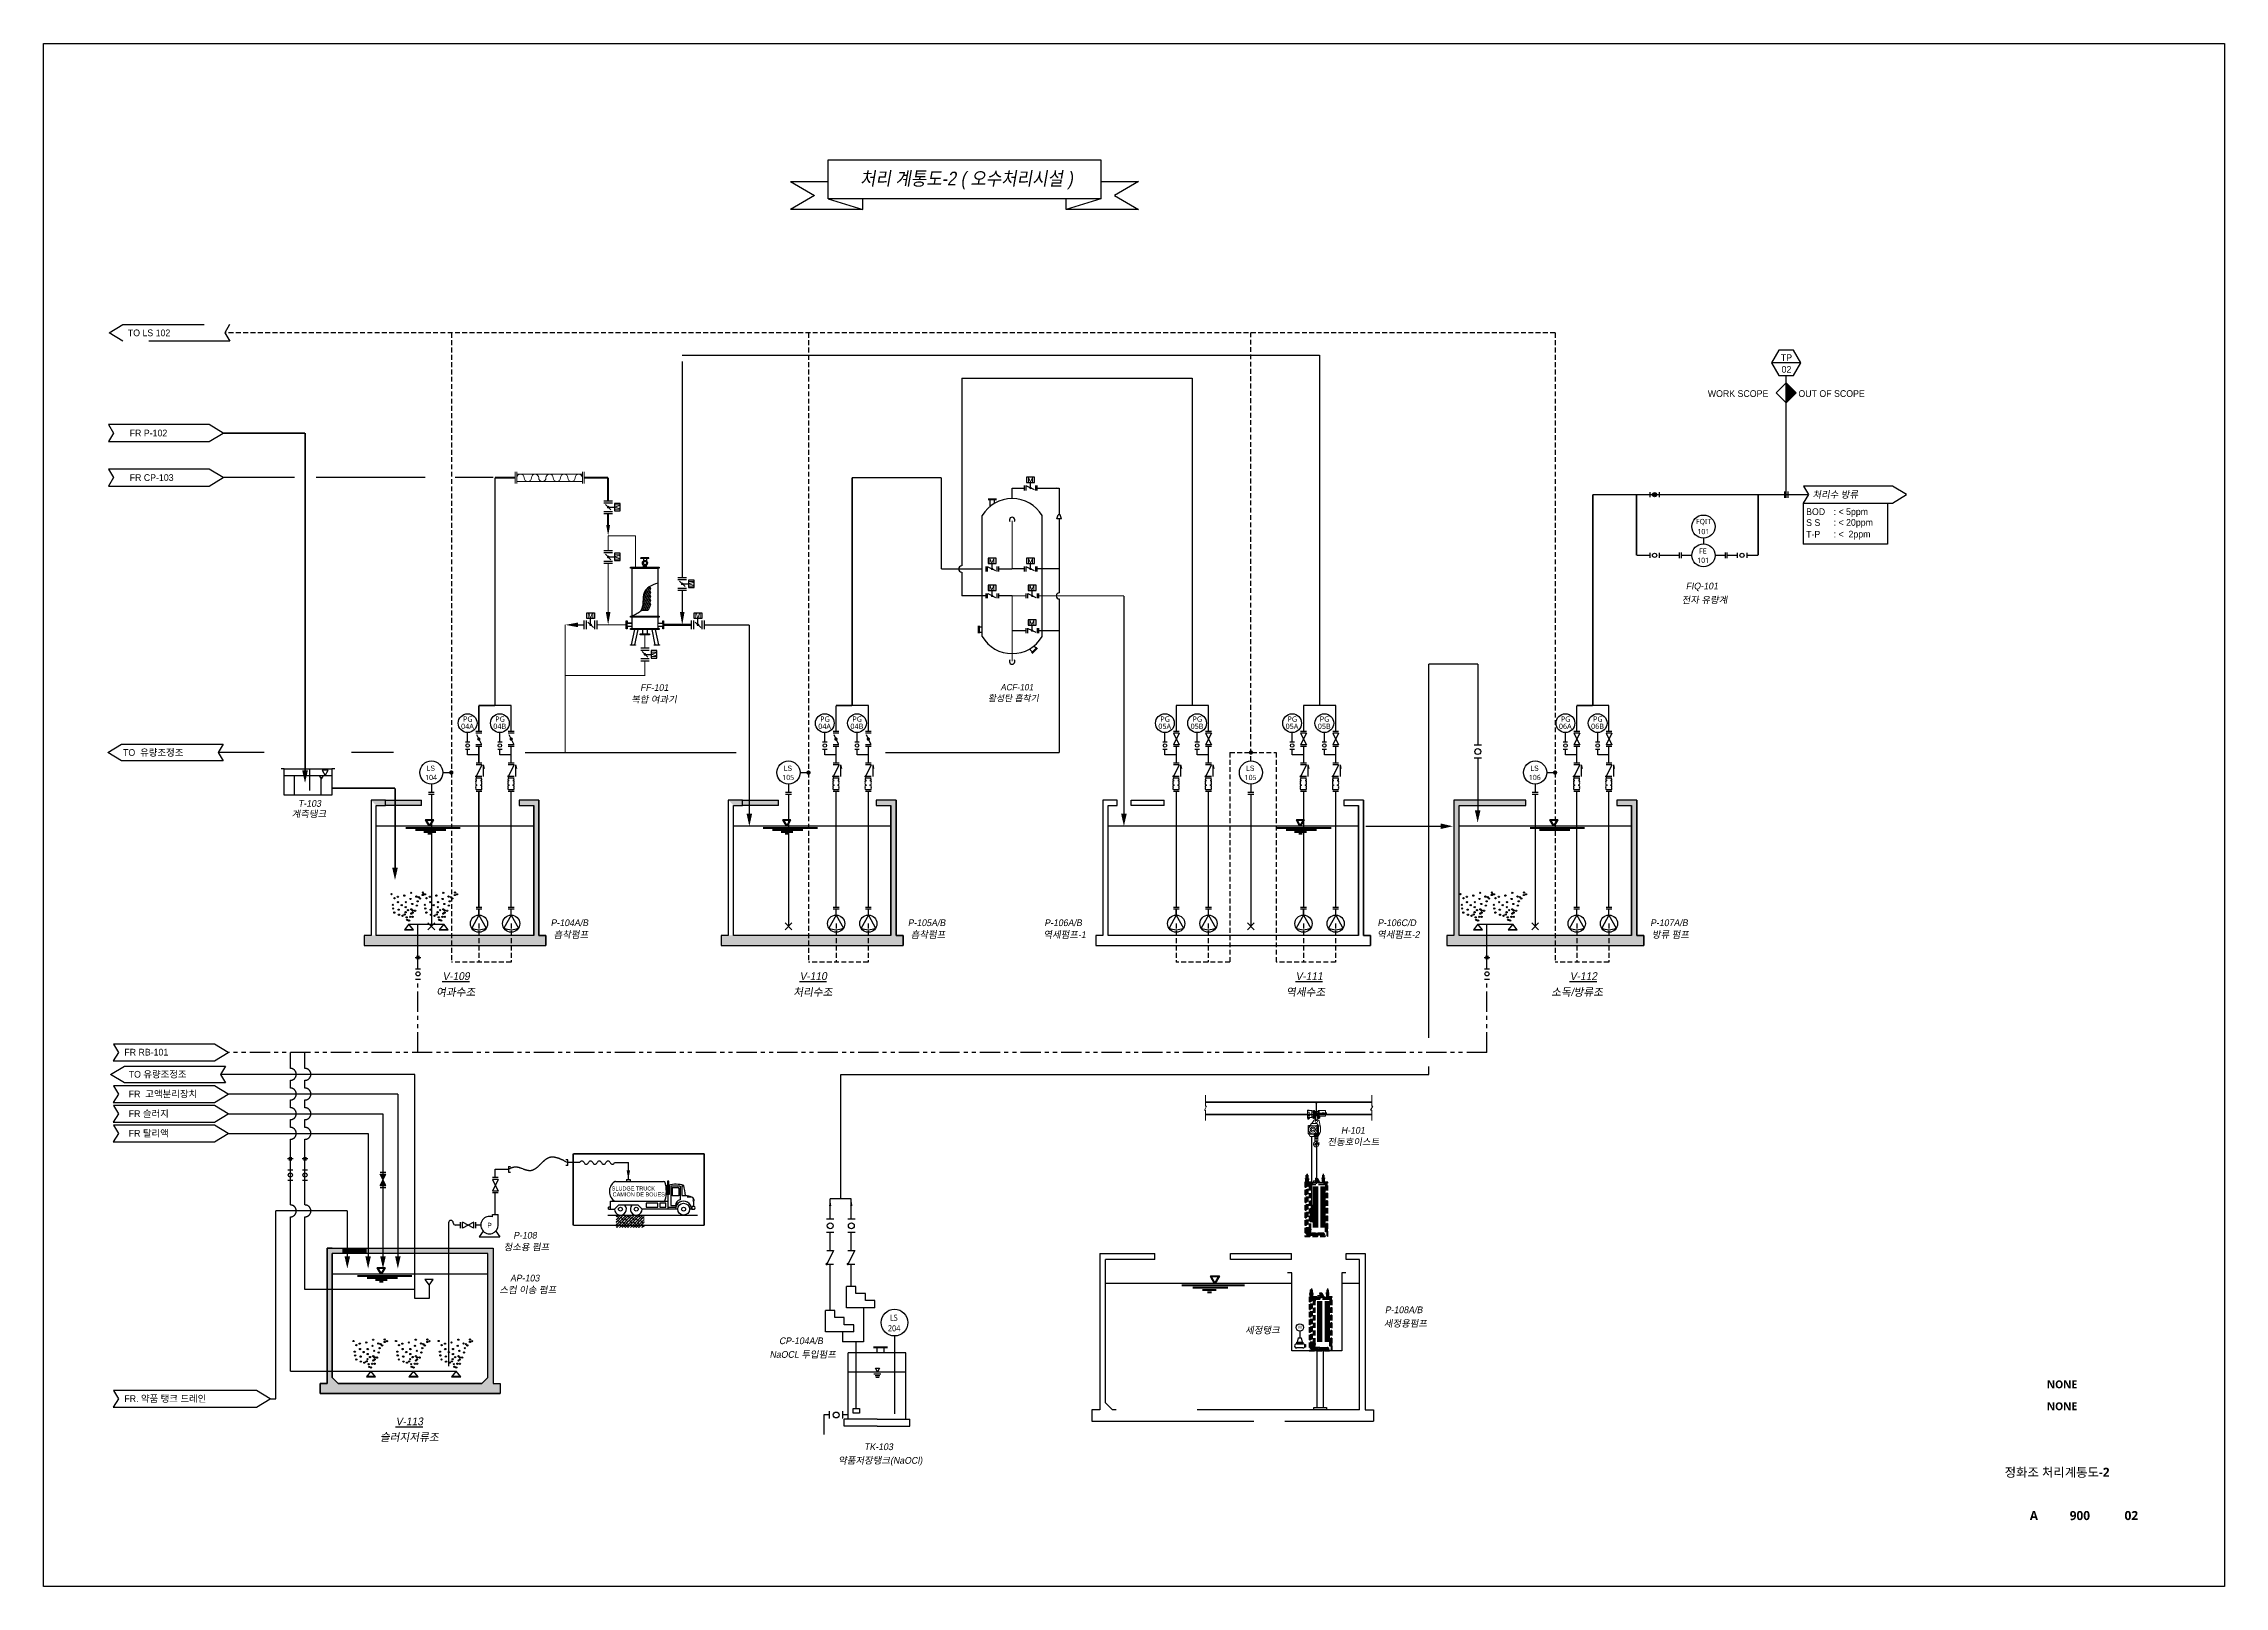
# Model space of a CAD drawing. Extents: x -446 to 204872, y -474580 to 19085.
# Drawn here: x 25200 to 50400, y 0 to 17820 of the extents above; entities that cross this region are included whole.
import ezdxf
from ezdxf.enums import TextEntityAlignment as Align

# ---------------------------------------------------------------- set-up
doc = ezdxf.new("R2010")
doc.units = 0
doc.header["$LTSCALE"] = 750
doc.header["$MEASUREMENT"] = 0
for name, pattern in [('DASHDOT', [1, 0.5, -0.25, 0, -0.25]), ('HIDDEN', [0.375, 0.25, -0.125]), ('HIDDEN2', [0.1875, 0.125, -0.0625]), ('PHANTOM2', [1.25, 0.625, -0.125, 0.125, -0.125, 0.125, -0.125]), ('평면도_1F$0$HIDDEN', [0.375, 0.25, -0.125])]:
    doc.linetypes.add(name, pattern=pattern)
doc.layers.get('0').update_dxf_attribs({"linetype": 'CONTINUOUS'})
doc.layers.get('DEFPOINTS').update_dxf_attribs({"linetype": 'CONTINUOUS'})
for name, color, linetype in [('011 배관', 1, 'CONTINUOUS'), ('3', 7, 'CONTINUOUS'), ('40', 7, 'CONTINUOUS'), ('A-ANNO-TITL', 7, 'CONTINUOUS'), ('COLUMN', 3, 'CONTINUOUS'), ('EQUIP', 5, 'CONTINUOUS'), ('FITTING', 7, 'CONTINUOUS'), ('form', 7, 'CONTINUOUS'), ('FRAME', 4, 'CONTINUOUS'), ('INSTRUMENT', 6, 'FENCELINE1'), ('LINE', 2, 'CONTINUOUS'), ('MODULE', 9, 'PHANTOM2'), ('NOTES', 7, 'CONTINUOUS'), ('SPLN', 80, 'CONTINUOUS'), ('TEXT', 4, 'CONTINUOUS'), ('WALL', 2, 'CONTINUOUS'), ('산기장치', 9, 'CONTINUOUS'), ('장비', 6, 'CONTINUOUS')]:
    doc.layers.add(name, color=color, linetype=linetype)
doc.layers.add('INSERT', color=252, linetype='CONTINUOUS', lineweight=5)
doc.styles.add('DD', font='')
doc.styles.add('GHS', font='NanumGothic.ttf', dxfattribs={"width": 0.95})
doc.styles.add('GILGWANG', font='romans.shx', dxfattribs={"width": 0.9})
doc.styles.add('HGS', font='batang.ttc', dxfattribs={"height": 10})
doc.styles.add('SH_대대리576', font='')
doc.styles.get("Standard").update_dxf_attribs({"font": 'NanumGothicBold.ttf'})
doc.styles.add('맑은고딕', font='malgunbd.ttf')
doc.styles.add('송현도면폼(2020)$0$기문-1', font='')
doc.styles.add('울릉도L', font='', dxfattribs={"width": 0.9})
doc.styles.get('DD').set_extended_font_data('HY울릉도L')
doc.styles.get('SH_대대리576').set_extended_font_data('NanumGothic', bold=True)
doc.styles.get('송현도면폼(2020)$0$기문-1').set_extended_font_data('Dotum')
doc.styles.get('울릉도L').set_extended_font_data('HY울릉도L')
doc.linetypes.add('FENCELINE1', pattern='A,0.25,-0.1,[133,ltypeshp.shx,S=0.1,R=0,X=-0.1,Y=0],-0.1,1', length=1.45)

msp = doc.modelspace()

# ---------------------------------------------------------------- texts
at = {"color": 7, "style": '송현도면폼(2020)$0$기문-1', "oblique": 10, "width": 0.9}
msp.add_text('처리 계통도-2 ( 오수처리시설 )', height=157.95, dxfattribs=at).set_placement((35864.3, 16261.9), align=Align.MIDDLE_CENTER)
at = {"color": 7, "style": '송현도면폼(2020)$0$기문-1'}
for s, height, p in [('TO LS 102', 77.61, (26173.1, 14440.2)), ('WORK SCOPE', 77.61, (44430.4, 13739.3)), ('OUT OF SCOPE', 77.606, (45477.8, 13739.3)), ('FR P-102', 77.61, (26194.3, 13283.3)), ('FR CP-103', 77.61, (26194.3, 12769)), ('TO  유량조정조', 77.61, (26117.9, 9592.9)), ('FR RB-101', 77.61, (26132.6, 6131.8)), ('TO 유량조정조', 77.61, (26183.5, 5876.4)), ('FR  고액분리장치', 77.61, (26183.5, 5649.2)), ('FR 슬러지', 77.61, (26183.5, 5421.9)), ('FR 탈리액', 77.61, (26183.5, 5194.7)), ('FR. 약품 탱크 드레인', 77.606, (26132.6, 2130.2))]:
    msp.add_text(s, height=height, dxfattribs=at).set_placement(p)
at = {"color": 4, "style": '송현도면폼(2020)$0$기문-1'}
for s, p in [('TP', (45339.5, 14193.9)), ('02', (45339.5, 14056.9))]:
    msp.add_text(s, height=77.61, dxfattribs=at).set_placement(p, align=Align.MIDDLE_CENTER)
at = {"color": 7, "style": '송현도면폼(2020)$0$기문-1', "oblique": 10}
for s, height, p in [('처리수 방류', 77.61, (45640.8, 12572.4)), ('FF-101', 77.61, (32094, 10343.6)), ('ACF-101', 72.43, (36257.9, 10350.3)), ('T-103', 77.61, (28140.4, 9004.7)), ('H-101', 77.61, (40192.1, 5228.7))]:
    msp.add_text(s, height=height, dxfattribs=at).set_placement(p)
at = {"color": 4, "style": '맑은고딕'}
for p in [(31799.8, 12504.7), (31799.8, 11929.4), (32655.8, 11618.3), (32224.9, 10804.1)]:
    msp.add_text('M', height=61, rotation=270, dxfattribs=at).set_placement(p)
at = {"color": 7, "style": '송현도면폼(2020)$0$기문-1'}
for s, p in [('BOD ', (45566.7, 12413.6)), (': < 5ppm', (45884.3, 12413.6)), ('T-P', (45566.7, 12152.7)), ('S S', (45566.7, 12287.8)), (': < 20ppm', (45884.3, 12289.4)), (': <  2ppm', (45884.3, 12154.3))]:
    msp.add_text(s, height=77.61, dxfattribs=at).set_placement(p, align=Align.MIDDLE_LEFT)
at = {"color": 7, "style": '송현도면폼(2020)$0$기문-1', "oblique": 10}
for s, height, p in [('FIQ-101', 77.61, (44363.1, 11555.1)), ('전자 유량계', 77.61, (44393.3, 11393.8)), ('복합 여과기', 77.61, (32254.2, 10245.3)), ('활성탄 흡착기', 72.43, (36407.4, 10258.6)), ('계측탱크', 77.61, (28266.7, 8921.8)), ('P-104A/B', 77.61, (31276.8, 7665.2)), ('흡착펌프', 77.61, (31294.4, 7528.9)), ('P-105A/B', 77.61, (35403.8, 7665.2)), ('흡착펌프', 77.61, (35421.4, 7528.9)), ('P-106A/B', 77.61, (36981.6, 7665.2)), ('역세펌프-1', 77.61, (36999.2, 7528.9)), ('P-106C/D', 77.61, (40836.9, 7665.2)), ('역세펌프-2', 77.61, (40854.6, 7528.9)), ('P-107A/B', 77.61, (43982.7, 7665.2)), ('방류 펌프', 77.61, (44000.3, 7528.9)), ('전동호이스트', 77.61, (40335.6, 5134.4)), ('P-108', 77.61, (30763.2, 4055.2)), ('청소용 펌프', 77.61, (30780.9, 3918.8)), ('AP-103', 77.61, (30760.5, 3560.8)), ('스컴 이송 펌프', 77.61, (30796.2, 3424.5)), ('세정용펌프', 77.61, (40937.5, 3036.8)), ('P-108A/B', 77.61, (40917.1, 3194.3)), ('CP-104A/B', 77.61, (33952.5, 2836.5)), ('세정탱크', 77.61, (39285.3, 2959)), ('NaOCL 투입펌프', 77.61, (33972.9, 2678.7)), ('TK-103', 77.61, (34848.2, 1612.6)), ('약품저장탱크(NaOCl)', 77.606, (34868.7, 1454.9))]:
    msp.add_text(s, height=height, dxfattribs=at).set_placement(p, align=Align.MIDDLE_CENTER)
at = {"color": 4, "style": '맑은고딕'}
for p in [(31481.9, 11182.5), (32722, 11182.5)]:
    msp.add_text('M', height=61, dxfattribs=at).set_placement(p)
at = {"color": 4, "style": '송현도면폼(2020)$0$기문-1', "oblique": 10}
for s, p in [('%%UV-109', (29966.7, 7003.9)), ('%%UV-110', (34093.7, 7003.9)), ('%%UV-111', (39824.8, 7003.9)), ('%%UV-112', (42994, 7003.9)), ('여과수조', (29962.9, 6819.6)), ('처리수조', (34089.9, 6819.6)), ('역세수조', (39784, 6819.6)), ('소독/방류조', (42921, 6819.6)), ('슬러지저류조', (29426.7, 1679)), ('%%UV-113', (29426.7, 1860.3))]:
    msp.add_text(s, height=90.11, dxfattribs=at).set_placement(p, align=Align.CENTER)
at = {"layer": 'A-ANNO-TITL', "style": 'SH_대대리576'}
for s, height, p in [('NONE', 90, (48523.6, 2333.3)), ('NONE', 90, (48523.6, 2080)), ('정화조 처리계통도-2', 105, (48467, 1319.2)), ('A', 105, (48198.8, 818.1)), ('900', 105, (48730.1, 818.1)), ('02', 105, (49324.7, 818.1))]:
    msp.add_text(s, height=height, dxfattribs=at).set_placement(p, align=Align.MIDDLE)
at = {"layer": 'form', "color": 7, "style": 'DD', "width": 0.8}
msp.add_text('M', height=34.4, dxfattribs=at).set_placement((39700.4, 2978.1))
at = {"layer": 'LINE', "color": 4, "style": 'GHS'}
for s, width, p in [('FQIT', 0.9, (44381.6, 12300)), ('04A', 0.85, (30097.8, 9935.1)), ('PG', 0.85, (30101.8, 10018.4)), ('04B', 0.85, (30470.3, 9935.1)), ('PG', 0.85, (30474.2, 10018.4)), ('04A', 0.85, (34224.9, 9935.1)), ('PG', 0.85, (34228.8, 10018.4)), ('04B', 0.85, (34597.3, 9935.1)), ('PG', 0.85, (34601.3, 10018.4)), ('05A', 0.85, (38155.3, 9935.1)), ('PG', 0.85, (38159.3, 10018.4)), ('05B', 0.85, (38527.8, 9935.1)), ('PG', 0.85, (38531.8, 10018.4)), ('05A', 0.85, (39625.4, 9935.1)), ('PG', 0.85, (39629.4, 10018.4)), ('05B', 0.85, (39997.9, 9935.1)), ('PG', 0.85, (40001.8, 10018.4)), ('06A', 0.85, (42783.5, 9935.1)), ('PG', 0.85, (42787.4, 10018.4)), ('06B', 0.85, (43155.9, 9935.1)), ('PG', 0.85, (43159.9, 10018.4))]:
    msp.add_text(s, height=60.45, dxfattribs=dict(at, width=width)).set_placement(p, align=Align.MIDDLE_CENTER)
at = {"layer": 'LINE', "color": 4}
for s, height, style, width, p in [('101', 60.45, 'GHS', 0.9, (44379.2, 12154)), ('101', 60.45, 'GHS', 0.9, (44376.8, 11822)), ('FE', 60.45, 'GHS', 0.9, (44373.6, 11928.5)), ('104', 60.45, 'GHS', 0.9, (29676.9, 9313.3)), ('LS', 60.45, 'DD', 0.8, (29673.6, 9419.8)), ('105', 60.45, 'GHS', 0.9, (33803.9, 9313.3)), ('LS', 60.45, 'DD', 0.8, (33800.7, 9419.8)), ('105', 60.45, 'GHS', 0.9, (39147.1, 9313.3)), ('LS', 60.45, 'DD', 0.8, (39143.8, 9419.8)), ('106', 60.45, 'GHS', 0.9, (42431.6, 9313.3)), ('LS', 60.45, 'DD', 0.8, (42428.4, 9419.8)), ('LS', 69.96, 'GHS', 0.9, (35024.6, 3068.9)), ('204', 69.96, 'GHS', 0.9, (35028.3, 2945.7))]:
    msp.add_text(s, height=height, dxfattribs=dict(at, style=style, width=width)).set_placement(p, align=Align.CENTER)
at = {"layer": '장비', "color": 7, "linetype": 'Continuous', "style": 'DD', "width": 0.8}
msp.add_text('P', height=60.4, dxfattribs=at).set_placement((30327.2, 4139.1))

# ---------------------------------------------------------------- blocks, each defined once
blk = doc.blocks.new('A$C5B2A7EC1')
at = {"color": 4}
for q in [(0.47, 1.37), (5.48, 1.37)]:
    blk.add_line((2.97, 5.95), q, dxfattribs=at)
blk.add_arc((2.97, 7.41), 6.53, 247.44717, 292.55283, dxfattribs=at)
at = {"layer": '장비', "color": 4}
blk.add_circle((2.97, 2.97), 2.97, dxfattribs=at)
blk = doc.blocks.new('A$C767B330D')
at = {"color": 4}
for p, q in [((2.39, 9.26), (0.38, 5.24)), ((2.89, 9.26), (2.89, 5.24)), ((2.89, 9.26), (3.21, 7.95))]:
    blk.add_line(p, q, dxfattribs=at)
at = {"color": 4, "const_width": 0.378}
blk.add_lwpolyline([(0.38, 5.05, 1), (0.38, 5.43, 1)], format="xyb", close=True, dxfattribs=at)
at = {"layer": 'FITTING', "color": 4}
for centre, radius, start, end in [((0.71, 3.38), 0.494, 91.63833, 220.38416), ((0.71, 2.74), 0.494, 139.61584, 268.36167), ((0.71, 1.75), 0.494, 91.63833, 220.38416), ((0.71, 1.11), 0.494, 139.61584, 268.36167), ((0.63, 4.25), 0.379, 86.01089, 279.41091), ((2, 4.25), 0.379, 260.58909, 93.98911), ((1.93, 3.38), 0.494, 319.61584, 88.36167), ((1.93, 2.74), 0.494, 271.63833, 40.38416), ((1.93, 1.75), 0.494, 319.61584, 88.36167), ((1.93, 1.11), 0.494, 271.63833, 40.38416)]:
    blk.add_arc(centre, radius, start, end, dxfattribs=at)
at = {"layer": 'NOTES', "color": 4, "linetype": 'Continuous', "lineweight": 25}
for p, q in [((2.39, 9.87), (0.38, 9.87)), ((2.39, 9.26), (0.38, 9.26)), ((2.39, 5.24), (0.38, 5.24)), ((2.39, 4.63), (0.38, 4.63)), ((2.39, 0.62), (0.38, 0.62)), ((2.39, 0), (0.38, 0))]:
    blk.add_line(p, q, dxfattribs=at)
blk = doc.blocks.new('A$C08177B49')
at = {"color": 4}
for p, q in [((2.01, 4.63), (0, 0.62)), ((0, 4.63), (2.01, 0.62))]:
    blk.add_line(p, q, dxfattribs=at)
at = {"layer": 'NOTES', "color": 4, "linetype": 'Continuous', "lineweight": 25}
for p, q in [((2.01, 5.25), (0, 5.25)), ((2.01, 4.63), (0, 4.63)), ((2.01, 0.62), (0, 0.62)), ((2.01, 0), (0, 0))]:
    blk.add_line(p, q, dxfattribs=at)
blk = doc.blocks.new('A$C7674771A')
at = {"layer": '011 배관', "color": 8, "ltscale": 10}
for centre in [(34, 1493), (196, 1265), (380, 1348), (739, 1414), (1081, 1226), (1120, 1567), (1405, 1357), (1533, 1320), (1615, 1252), (1756, 1443), (1760, 1580), (1878, 1484), (104, 906), (126, 701), (188, 476), (397, 1050), (429, 635), (443, 356), (595, 885), (638, 301), (757, 373), (810, 495), (818, 775), (823, 1051), (868, 216), (897, 72), (945, 609), (1004, 34), (1068, 241), (1125, 653), (1125, 421), (1177, 950), (1198, 591), (1198, 474), (1198, 241), (1332, 579), (1427, 858), (1477, 1098)]:
    blk.add_circle(centre, 34.3, dxfattribs=at)
blk = doc.blocks.new('A$C230616DC')
at = {"color": 8, "linetype": 'Continuous', "ltscale": 20}
for p, q in [((3.2, 3.9), (0, 0)), ((0, 0), (6.5, 0)), ((0.2, 0.3), (6.3, 0.3)), ((6.5, 0), (3.2, 3.9))]:
    blk.add_line(p, q, dxfattribs=at)
blk = doc.blocks.new('A$C2BE22D56')
at = {"color": 4}
blk.add_line((8, 167), (71, 40), dxfattribs=at)
at = {"color": 7, "linetype": 'Continuous', "const_width": 22.5}
blk.add_lwpolyline([(28, 103, 1), (51, 103, 1)], format="xyb", close=True, dxfattribs=at)
at = {"layer": 'NOTES', "color": 4, "linetype": 'Continuous', "lineweight": 25}
for p, q in [((79, 207), (0, 207)), ((79, 182), (0, 182)), ((79, 24), (0, 24)), ((79, 0), (0, 0))]:
    blk.add_line(p, q, dxfattribs=at)
blk = doc.blocks.new('AC7F9A4557')
at = {"layer": 'INSERT', "ltscale": 0.5}
for p, q in [((0, 1713), (0, 1728)), ((68, 1725), (0, 1725)), ((0, 1712), (0, 1612)), ((0, 1699), (18, 1699)), ((5, 1734), (10, 1734)), ((10, 1734), (12, 1729)), ((15, 1734), (12, 1729)), ((15, 1734), (21, 1734)), ((26, 1724), (26, 1728)), ((67, 1651), (68, 1725)), ((93, 1720), (68, 1720)), ((93, 1700), (68, 1700)), ((93, 1725), (106, 1725)), ((93, 1607), (93, 1725)), ((99, 1602), (99, 1725)), ((106, 1607), (106, 1725)), ((106, 1717), (113, 1717)), ((126, 1704), (126, 1660)), ((146, 1704), (146, 1660)), ((166, 1717), (159, 1717)), ((279, 1725), (166, 1725)), ((166, 1607), (166, 1725)), ((173, 1602), (173, 1725)), ((180, 1607), (180, 1725)), ((279, 1641), (279, 1725)), ((279, 1696), (283, 1696)), ((7, 1640), (7, 1654)), ((7, 1654), (28, 1654)), ((7, 1647), (28, 1647)), ((28, 1640), (7, 1640)), ((7, 1604), (7, 1593)), ((20, 1593), (7, 1593)), ((28, 1604), (8, 1604)), ((18, 1654), (18, 1640)), ((20, 1604), (20, 1593)), ((68, 1620), (22, 1620)), ((26, 1691), (26, 1672)), ((28, 1654), (28, 1640)), ((28, 1620), (28, 1604)), ((33, 1664), (60, 1664)), ((93, 1670), (67, 1670)), ((67, 1656), (67, 1620)), ((93, 1653), (67, 1653)), ((93, 1634), (83, 1634)), ((83, 1634), (83, 1608)), ((93, 1608), (83, 1608)), ((93, 1608), (88, 1608)), ((101, 1602), (98, 1602)), ((124, 1634), (106, 1634)), ((124, 1608), (106, 1608)), ((116, 1648), (153, 1648)), ((159, 1583), (117, 1584)), ((124, 1642), (148, 1642)), ((124, 1584), (124, 1642)), ((299, 1683), (140, 1683)), ((148, 1584), (148, 1642)), ((148, 1634), (166, 1634)), ((148, 1608), (166, 1608)), ((172, 1602), (174, 1602)), ((180, 1641), (279, 1641)), ((180, 1634), (184, 1634)), ((180, 1608), (184, 1608)), ((189, 1624), (185, 1622)), ((189, 1619), (185, 1622)), ((189, 1629), (189, 1624)), ((189, 1619), (189, 1613)), ((226, 1675), (226, 1691)), ((258, 1691), (226, 1691)), ((258, 1675), (226, 1675)), ((258, 1675), (258, 1691)), ((279, 1669), (283, 1669)), ((289, 1686), (284, 1683)), ((289, 1681), (284, 1683)), ((289, 1690), (289, 1686)), ((289, 1681), (289, 1674))]:
    blk.add_line(p, q, dxfattribs=at)
at = {"layer": 'INSERT'}
for p, q in [((24, 1371), (19, 1371)), ((19, 1361), (42, 1325)), ((21, 1491), (26, 1491)), ((22, 1369), (22, 1374)), ((23, 1489), (23, 1494)), ((51, 1514), (51, 1504)), ((62, 1524), (139, 1525)), ((97, 1572), (67, 1524)), ((114, 1360), (109, 1360)), ((109, 1359), (109, 1346)), ((114, 1361), (114, 1345)), ((127, 1362), (116, 1362)), ((122, 1364), (122, 1362)), ((150, 1366), (123, 1366)), ((127, 1361), (127, 1344)), ((139, 1525), (139, 1525)), ((144, 1370), (139, 1370)), ((141, 1490), (145, 1490)), ((142, 1372), (142, 1368)), ((143, 1492), (143, 1487)), ((157, 1362), (145, 1362)), ((145, 1361), (145, 1344)), ((147, 1521), (170, 1489)), ((147, 1521), (147, 1521)), ((151, 1364), (151, 1362)), ((159, 1361), (159, 1345)), ((164, 1360), (159, 1360)), ((189, 1377), (161, 1325)), ((164, 1359), (164, 1346)), ((165, 1372), (165, 1368)), ((172, 1368), (165, 1368)), ((166, 1367), (186, 1376)), ((168, 1492), (200, 1481)), ((172, 1368), (172, 1372)), ((172, 1369), (173, 1369)), ((173, 1369), (173, 1373)), ((173, 1370), (178, 1370)), ((174, 1373), (178, 1373)), ((174, 1372), (178, 1372)), ((174, 1372), (178, 1372)), ((174, 1372), (178, 1372)), ((174, 1371), (178, 1371)), ((174, 1371), (178, 1371)), ((178, 1370), (178, 1370)), ((198, 1489), (179, 1567)), ((198, 1489), (195, 1484)), ((200, 1481), (200, 1395)), ((42, 1325), (161, 1325)), ((59, 1325), (59, 265)), ((59, 1325), (59, 265)), ((68, 1325), (68, 265)), ((68, 1325), (68, 265)), ((88, 1204), (185, 1204)), ((104, 1325), (104, 1350)), ((104, 1350), (139, 1350)), ((108, 1346), (135, 1346)), ((108, 1325), (108, 1346)), ((113, 1331), (108, 1331)), ((114, 1346), (109, 1346)), ((119, 1316), (113, 1290)), ((113, 1290), (113, 1256)), ((159, 1344), (114, 1344)), ((114, 1290), (159, 1290)), ((115, 1306), (115, 1344)), ((121, 1334), (115, 1334)), ((127, 1343), (116, 1343)), ((121, 1335), (121, 1318)), ((152, 1318), (121, 1318)), ((122, 1343), (122, 1337)), ((151, 1248), (122, 1248)), ((150, 1336), (123, 1336)), ((150, 1336), (123, 1336)), ((126, 1247), (126, 1247)), ((126, 1247), (147, 1247)), ((135, 1346), (135, 1325)), ((136, 1318), (136, 1248)), ((137, 1155), (137, 1254)), ((137, 1225), (145, 1233)), ((139, 1350), (139, 1325)), ((141, 1238), (139, 1230)), ((147, 1229), (142, 1237)), ((157, 1343), (145, 1343)), ((147, 1247), (147, 1242)), ((152, 1231), (147, 1240)), ((148, 1224), (148, 1225)), ((150, 1221), (151, 1220)), ((151, 1343), (151, 1337)), ((152, 1335), (152, 1318)), ((158, 1334), (152, 1334)), ((152, 1206), (152, 1218)), ((152, 1206), (154, 1206)), ((154, 1206), (153, 1228)), ((154, 1316), (160, 1290)), ((158, 1306), (158, 1344)), ((164, 1346), (159, 1346)), ((165, 1331), (160, 1331)), ((160, 1290), (160, 1256)), ((40, 8), (40, 164)), ((42, 8), (42, 179)), ((42, 179), (85, 179)), ((44, 191), (83, 191)), ((44, 179), (44, 191)), ((44, 183), (83, 183)), ((45, 192), (45, 195)), ((45, 194), (51, 194)), ((45, 192), (55, 192)), ((45, 191), (45, 192)), ((47, 196), (50, 196)), ((47, 4), (47, 149)), ((47, 2), (80, 2)), ((47, 0), (80, 0)), ((48, 194), (49, 192)), ((50, 10), (50, 149)), ((50, 149), (53, 133)), ((50, 149), (68, 149)), ((50, 10), (53, 7)), ((51, 192), (51, 195)), ((52, 191), (52, 192)), ((53, 170), (74, 170)), ((53, 160), (53, 170)), ((53, 160), (74, 160)), ((53, 7), (53, 133)), ((53, 133), (74, 133)), ((53, 7), (74, 7)), ((54, 77), (54, 86)), ((54, 77), (54, 86)), ((54, 56), (54, 66)), ((54, 56), (54, 66)), ((54, 36), (54, 45)), ((54, 36), (54, 45)), ((54, 15), (54, 25)), ((54, 15), (54, 25)), ((54, 9), (73, 9)), ((55, 191), (56, 231)), ((56, 249), (57, 256)), ((56, 249), (71, 249)), ((56, 241), (56, 247)), ((56, 247), (71, 247)), ((56, 241), (71, 241)), ((56, 232), (56, 239)), ((56, 239), (71, 239)), ((56, 232), (71, 232)), ((71, 231), (56, 231)), ((56, 231), (71, 231)), ((56, 101), (56, 106)), ((57, 265), (70, 265)), ((57, 257), (57, 264)), ((57, 264), (70, 264)), ((57, 257), (71, 257)), ((57, 256), (71, 256)), ((57, 183), (57, 191)), ((57, 79), (57, 84)), ((57, 79), (57, 84)), ((57, 58), (57, 64)), ((57, 58), (57, 64)), ((57, 38), (57, 43)), ((57, 38), (57, 43)), ((57, 17), (57, 23)), ((57, 17), (57, 23)), ((59, 91), (68, 91)), ((59, 91), (68, 91)), ((59, 79), (59, 84)), ((59, 79), (59, 84)), ((59, 79), (59, 84)), ((59, 79), (59, 84)), ((59, 72), (68, 72)), ((59, 72), (68, 72)), ((59, 71), (68, 71)), ((59, 71), (68, 71)), ((59, 58), (59, 64)), ((59, 58), (59, 64)), ((59, 58), (59, 64)), ((59, 58), (59, 64)), ((59, 51), (68, 51)), ((59, 51), (68, 51)), ((59, 50), (68, 50)), ((59, 50), (68, 50)), ((59, 38), (59, 43)), ((59, 38), (59, 43)), ((59, 38), (59, 43)), ((59, 38), (59, 43)), ((59, 31), (68, 31)), ((59, 31), (68, 31)), ((59, 29), (68, 29)), ((59, 29), (68, 29)), ((59, 17), (59, 23)), ((59, 17), (59, 23)), ((59, 17), (59, 23)), ((59, 17), (59, 23)), ((59, 10), (68, 10)), ((59, 10), (68, 10)), ((61, 88), (66, 88)), ((61, 88), (66, 88)), ((61, 86), (66, 86)), ((61, 86), (66, 86)), ((61, 77), (66, 77)), ((61, 77), (66, 77)), ((61, 75), (66, 75)), ((61, 75), (66, 75)), ((61, 67), (66, 67)), ((61, 67), (66, 67)), ((61, 66), (66, 66)), ((61, 66), (66, 66)), ((61, 56), (66, 56)), ((61, 56), (66, 56)), ((61, 55), (66, 55)), ((61, 55), (66, 55)), ((61, 47), (66, 47)), ((61, 47), (66, 47)), ((61, 45), (66, 45)), ((61, 45), (66, 45)), ((61, 36), (66, 36)), ((61, 36), (66, 36)), ((61, 34), (66, 34)), ((61, 34), (66, 34)), ((61, 26), (66, 26)), ((61, 26), (66, 26)), ((61, 25), (66, 25)), ((61, 25), (66, 25)), ((61, 15), (66, 15)), ((61, 15), (66, 15)), ((61, 14), (66, 14)), ((61, 14), (66, 14)), ((68, 143), (68, 149)), ((68, 79), (68, 84)), ((68, 79), (68, 84)), ((68, 58), (68, 64)), ((68, 58), (68, 64)), ((68, 38), (68, 43)), ((68, 38), (68, 43)), ((68, 17), (68, 23)), ((68, 17), (68, 23)), ((69, 143), (69, 148)), ((70, 257), (70, 264)), ((70, 183), (70, 191)), ((75, 149), (70, 149)), ((70, 79), (70, 84)), ((70, 79), (70, 84)), ((70, 58), (70, 64)), ((70, 58), (70, 64)), ((70, 38), (70, 43)), ((70, 38), (70, 43)), ((70, 17), (70, 23)), ((70, 17), (70, 23)), ((71, 249), (71, 256)), ((71, 241), (71, 247)), ((71, 232), (71, 239)), ((72, 191), (71, 231)), ((71, 101), (71, 106)), ((72, 192), (82, 192)), ((73, 77), (73, 86)), ((73, 77), (73, 86)), ((73, 56), (73, 66)), ((73, 56), (73, 66)), ((73, 36), (73, 45)), ((73, 36), (73, 45)), ((73, 15), (73, 25)), ((73, 15), (73, 25)), ((74, 160), (74, 170)), ((74, 7), (74, 135)), ((74, 135), (85, 135)), ((74, 7), (77, 10)), ((75, 191), (75, 192)), ((75, 136), (81, 136)), ((76, 192), (76, 195)), ((82, 194), (76, 194)), ((80, 196), (77, 196)), ((77, 10), (77, 135)), ((79, 194), (78, 192)), ((80, 4), (80, 135)), ((82, 192), (82, 195)), ((82, 191), (82, 192)), ((82, 143), (82, 137)), ((83, 179), (83, 191)), ((85, 8), (85, 179)), ((87, 8), (87, 164))]:
    blk.add_line(p, q, dxfattribs=at)
at = {"layer": 'INSERT', "ltscale": 0.5}
blk.add_lwpolyline([(186, 1663, 0.404026), (181, 1668), (149, 1669, -0.404026), (140, 1679), (140, 1838, -0.404026), (149, 1848), (181, 1849, 0.404026), (186, 1854), (186, 1859), (86, 1859), (86, 1854, 0.404026), (91, 1849), (123, 1848, -0.404026), (133, 1838), (133, 1679, -0.404026), (123, 1669), (91, 1668, 0.404026), (86, 1663), (86, 1659), (186, 1659)], format="xyb", close=True, dxfattribs=at)
at = {"layer": 'INSERT'}
blk.add_lwpolyline([(12, 1490), (12, 1371, 0.414214), (22, 1360), (142, 1360, 0.414214), (153, 1371), (153, 1490, 0.581452), (142, 1489), (22, 1489, 0.581452)], format="xyb", close=True, dxfattribs=at)
blk.add_lwpolyline([(152, 1365), (161, 1365, 0.414214), (171, 1376), (171, 1496, 0.238288), (169, 1491)], format="xyb", dxfattribs=at)
for centre, radius in [((22, 1371), 5.05), ((23, 1491), 5.05), ((82, 1431), 64.7), ((82, 1431), 39.5), ((82, 1431), 18.8), ((136, 1557), 17.3), ((142, 1370), 5.05), ((143, 1490), 5.05), ((145, 1238), 1.3), ((64, 123), 8.9), ((64, 123), 7.53), ((75, 143), 6.5), ((78, 155), 4.11)]:
    blk.add_circle(centre, radius, dxfattribs=at)
at = {"layer": 'INSERT', "ltscale": 0.5}
for centre, radius, start, end in [((5, 1728), 5.28, 90, 180), ((13, 1712), 13.2, 90, 180), ((18, 1691), 7.92, 0, 90), ((21, 1728), 5.28, 0, 90), ((113, 1704), 13.2, 0, 90), ((159, 1704), 13.2, 90, 180), ((283, 1690), 5.28, 0, 90), ((8, 1612), 7.92, 180, 270), ((19, 1611), 9.86, 68.454, 165.4956), ((33, 1672), 7.92, 180, 270), ((60, 1656), 7.92, 0, 90), ((98, 1607), 5.28, 180, 270), ((116, 1563), 21.4, 88.7427, 154.4402), ((101, 1607), 5.28, 270, 0), ((98, 1689), 40.4, 281.9704, 342.7974), ((175, 1689), 40.4, 197.2026, 258.0296), ((159, 1562), 21.4, 12.4292, 88.7427), ((172, 1607), 5.28, 180, 270), ((174, 1607), 5.28, 270, 0), ((184, 1629), 5.28, 0, 90), ((184, 1613), 5.28, 270, 0), ((283, 1674), 5.28, 270, 0)]:
    blk.add_arc(centre, radius, start, end, dxfattribs=at)
at = {"layer": 'INSERT'}
for centre, radius, start, end in [((25, 1524), 35.1, 281.4031, 309.5089), ((40, 1505), 10.7, 309.5089, 357.341), ((62, 1513), 10.7, 90, 177.341), ((109, 1359), 0.45, 90, 180), ((116, 1361), 1.35, 90, 180), ((123, 1364), 1.35, 90, 180), ((139, 1514), 10.7, 43.0076, 90), ((150, 1364), 1.35, 0, 90), ((157, 1361), 1.35, 0, 90), ((164, 1359), 0.45, 0, 90), ((178, 1395), 21.4, 292.9357, 0), ((133, 1204), 41.5, 103.3843, 0), ((109, 1346), 0.45, 180, 270), ((109, 1346), 0.45, 180, 270), ((122, 1256), 8.56, 180, 270), ((116, 1345), 1.35, 180, 270), ((121, 1315), 2.57, 90, 168.0239), ((136, 1204), 16.3, 118.9873, 348.9509), ((123, 1335), 1.3, 71.1506, 175.4807), ((123, 1337), 1.35, 180, 270), ((123, 1247), 2.44, 283.3843, 0), ((127, 1249), 1.63, 270, 314.7222), ((111, 1251), 36.6, 298.9873, 315.4582), ((131, 1231), 8.13, 316.1624, 352.8567), ((145, 1238), 5.04, 55.6313, 209.7083), ((145, 1238), 4.06, 351.6545, 180), ((145, 1238), 3.25, 28.5244, 213.1374), ((146, 1249), 1.63, 225.2778, 270), ((150, 1242), 2.44, 180, 215.6591), ((140, 1224), 8.13, 2.2985, 33.1374), ((153, 1224), 4.06, 182.2985, 227.2985), ((150, 1337), 1.35, 270, 0), ((150, 1335), 1.3, 4.5193, 108.8494), ((151, 1256), 8.56, 270, 0), ((148, 1217), 4.06, 2.2985, 47.2985), ((152, 1315), 2.57, 11.9761, 90), ((145, 1227), 8.13, 2.2985, 28.5244), ((184, 1195), 32.5, 113.6358, 168.9297), ((157, 1345), 1.35, 270, 0), ((164, 1346), 0.45, 270, 0), ((174, 1221), 4.88, 321.3759, 121.7533), ((229, 1199), 55.1, 160.1537, 174.2828), ((42, 164), 2.85, 106.2602, 253.7398), ((42, 113), 2.85, 106.2602, 253.7398), ((42, 10), 2.85, 106.2602, 253.7398), ((47, 8), 7.53, 180, 270), ((47, 8), 5.48, 180, 270), ((47, 195), 1.37, 90, 180), ((50, 195), 1.37, 0, 90), ((54, 10), 1.37, 180, 270), ((59, 86), 4.79, 90, 180), ((59, 86), 4.79, 90, 180), ((59, 77), 4.79, 180, 270), ((59, 77), 4.79, 180, 270), ((59, 66), 4.79, 90, 180), ((59, 66), 4.79, 90, 180), ((59, 56), 4.79, 180, 270), ((59, 56), 4.79, 180, 270), ((59, 45), 4.79, 90, 180), ((59, 45), 4.79, 90, 180), ((59, 36), 4.79, 180, 270), ((59, 36), 4.79, 180, 270), ((59, 25), 4.79, 90, 180), ((59, 25), 4.79, 90, 180), ((59, 15), 4.79, 180, 270), ((59, 15), 4.79, 180, 270), ((56, 232), 0.685, 90, 270), ((57, 265), 0.685, 90, 270), ((57, 256), 0.685, 90, 270), ((56, 248), 0.685, 90, 270), ((56, 240), 0.685, 90, 270), ((64, 148), 41.8, 259.6111, 280.3889), ((64, 143), 41.8, 259.6111, 280.3889), ((64, 142), 41.8, 259.6111, 280.3889), ((61, 84), 3.42, 90, 180), ((61, 84), 3.42, 90, 180), ((61, 79), 3.42, 180, 270), ((61, 79), 3.42, 180, 270), ((61, 64), 3.42, 90, 180), ((61, 64), 3.42, 90, 180), ((61, 58), 3.42, 180, 270), ((61, 58), 3.42, 180, 270), ((61, 43), 3.42, 90, 180), ((61, 43), 3.42, 90, 180), ((61, 38), 3.42, 180, 270), ((61, 38), 3.42, 180, 270), ((61, 23), 3.42, 90, 180), ((61, 23), 3.42, 90, 180), ((61, 17), 3.42, 180, 270), ((61, 17), 3.42, 180, 270), ((61, 84), 2.05, 90, 180), ((61, 84), 2.05, 90, 180), ((61, 79), 2.05, 180, 270), ((61, 79), 2.05, 180, 270), ((61, 64), 2.05, 90, 180), ((61, 64), 2.05, 90, 180), ((61, 58), 2.05, 180, 270), ((61, 58), 2.05, 180, 270), ((61, 43), 2.05, 90, 180), ((61, 43), 2.05, 90, 180), ((61, 38), 2.05, 180, 270), ((61, 38), 2.05, 180, 270), ((61, 23), 2.05, 90, 180), ((61, 23), 2.05, 90, 180), ((61, 17), 2.05, 180, 270), ((61, 17), 2.05, 180, 270), ((66, 84), 3.42, 0, 90), ((66, 84), 3.42, 0, 90), ((66, 84), 2.05, 0, 90), ((66, 84), 2.05, 0, 90), ((66, 79), 3.42, 270, 0), ((66, 79), 2.05, 270, 0), ((66, 79), 3.42, 270, 0), ((66, 79), 2.05, 270, 0), ((66, 64), 3.42, 0, 90), ((66, 64), 3.42, 0, 90), ((66, 64), 2.05, 0, 90), ((66, 64), 2.05, 0, 90), ((66, 58), 2.05, 270, 0), ((66, 58), 3.42, 270, 0), ((66, 58), 2.05, 270, 0), ((66, 58), 3.42, 270, 0), ((66, 43), 3.42, 0, 90), ((66, 43), 3.42, 0, 90), ((66, 43), 2.05, 0, 90), ((66, 43), 2.05, 0, 90), ((66, 38), 3.42, 270, 0), ((66, 38), 2.05, 270, 0), ((66, 38), 3.42, 270, 0), ((66, 38), 2.05, 270, 0), ((66, 23), 3.42, 0, 90), ((66, 23), 3.42, 0, 90), ((66, 23), 2.05, 0, 90), ((66, 23), 2.05, 0, 90), ((66, 17), 2.05, 270, 0), ((66, 17), 3.42, 270, 0), ((66, 17), 3.42, 270, 0), ((66, 17), 2.05, 270, 0), ((75, 143), 7.87, 180, 270), ((68, 86), 4.79, 0, 90), ((68, 86), 4.79, 0, 90), ((68, 77), 4.79, 270, 0), ((68, 77), 4.79, 270, 0), ((68, 66), 4.79, 0, 90), ((68, 66), 4.79, 0, 90), ((68, 56), 4.79, 270, 0), ((68, 56), 4.79, 270, 0), ((68, 45), 4.79, 0, 90), ((68, 45), 4.79, 0, 90), ((68, 36), 4.79, 270, 0), ((68, 36), 4.79, 270, 0), ((68, 25), 4.79, 0, 90), ((68, 25), 4.79, 0, 90), ((68, 15), 4.79, 270, 0), ((68, 15), 4.79, 270, 0), ((70, 148), 1.03, 90, 180), ((70, 265), 0.685, 270, 90), ((71, 256), 0.685, 270, 90), ((71, 248), 0.685, 270, 90), ((71, 240), 0.685, 270, 90), ((71, 232), 0.685, 270, 90), ((73, 10), 1.37, 270, 0), ((77, 195), 1.37, 90, 180), ((80, 195), 1.37, 0, 90), ((80, 8), 5.48, 270, 0), ((80, 8), 7.53, 270, 0), ((81, 137), 1.03, 270, 0), ((85, 164), 2.85, 286.2602, 73.7398), ((85, 113), 2.85, 286.2602, 73.7398), ((85, 10), 2.85, 286.2602, 73.7398)]:
    blk.add_arc(centre, radius, start, end, dxfattribs=at)
at = {"layer": 'INSERT', "linetype": 'ByBlock'}
blk.add_point((80, 0), dxfattribs=at)
at = {"layer": 'INSERT', "style": 'HGS'}
for s, height, p in [('HOIST SWITCH', 1.72, (55, 167)), ('HY-1024SBB', 1.72, (55, 164)), ('AC 380V 5A', 1.72, (55, 161)), ('EMS', 4.14, (57, 120))]:
    blk.add_text(s, height=height, dxfattribs=at).set_placement(p)
at = {"layer": 'INSERT'}
for s, p in [('U', (61, 79)), ('D', (61, 59)), ('E', (61, 38)), ('W', (61, 18))]:
    blk.add_text(s, height=5.48, dxfattribs=at).set_placement(p)
blk = doc.blocks.new('A$C7AF73415')
at = {"color": 8, "linetype": 'HIDDEN2'}
for p, q in [((40, 1153), (40, 1142)), ((340, 1153), (340, 1142))]:
    blk.add_line(p, q, dxfattribs=at)
at = {"layer": 'FRAME', "color": 8, "linetype": 'HIDDEN2'}
for p, q in [((12, 988), (0, 1000)), ((48, 1004), (48, 994)), ((103, 932), (81, 932)), ((92, 944), (92, 920)), ((108, 986), (380, 986)), ((108, 958), (380, 958)), ((135, 972), (113, 972)), ((124, 984), (124, 960)), ((156, 1024), (268, 1024)), ((212, 968), (212, 1080)), ((330, 1070), (322, 1070)), ((330, 1052), (322, 1052)), ((355, 1046), (325, 1046)), ((353, 1029), (327, 1029)), ((353, 1026), (327, 1026)), ((353, 1024), (327, 1024)), ((353, 1022), (327, 1022)), ((328, 1021), (328, 988)), ((329, 1078), (336, 1078)), ((351, 1042), (329, 1042)), ((350, 1122), (330, 1122)), ((330, 1105), (350, 1105)), ((350, 1099), (330, 1099)), ((333, 1032), (333, 1041)), ((337, 1062), (336, 1062)), ((337, 1059), (336, 1059)), ((344, 1052), (336, 1052)), ((340, 1136), (340, 980)), ((344, 1062), (343, 1062)), ((344, 1059), (343, 1059)), ((351, 1078), (344, 1078)), ((347, 1032), (347, 1041)), ((358, 1070), (350, 1070)), ((358, 1052), (350, 1052)), ((352, 1021), (352, 988)), ((375, 972), (353, 972)), ((364, 984), (364, 960)), ((376, 1004), (376, 994)), ((407, 932), (385, 932)), ((396, 944), (396, 920)), ((412, 988), (424, 1000)), ((12, 12), (0, 0)), ((81, 150), (103, 150)), ((103, 102), (81, 102)), ((92, 90), (92, 162)), ((407, 150), (385, 150)), ((385, 102), (407, 102)), ((396, 90), (396, 162)), ((412, 12), (424, 0))]:
    blk.add_line(p, q, dxfattribs=at)
for points in [[(0, 0), (424, 0), (424, 1000), (0, 1000)], [(2, 2), (422, 2), (422, 998), (2, 998)], [(12, 12), (412, 12), (412, 988), (12, 988)], [(108, 956), (76, 956), (76, 988), (108, 988)], [(106, 958), (78, 958), (78, 986), (106, 986)], [(85, 936), (92, 940), (99, 936), (99, 928), (92, 924), (85, 928)], [(108, 956), (380, 956), (380, 988), (108, 988)], [(128, 979), (132, 972), (128, 965), (120, 965), (116, 972), (120, 979)], [(360, 979), (356, 972), (360, 965), (368, 965), (372, 972), (368, 979)], [(380, 956), (412, 956), (412, 988), (380, 988)], [(382, 958), (410, 958), (410, 986), (382, 986)], [(403, 936), (396, 940), (389, 936), (389, 928), (396, 924), (403, 928)], [(76, 166), (76, 86), (108, 86), (108, 166)], [(99, 153), (92, 157), (85, 153), (85, 146), (92, 142), (99, 146)], [(99, 98), (92, 94), (85, 98), (85, 105), (92, 109), (99, 105)], [(412, 166), (412, 86), (380, 86), (380, 166)], [(389, 153), (396, 157), (403, 153), (403, 146), (396, 142), (389, 146)], [(389, 98), (396, 94), (403, 98), (403, 105), (396, 109), (389, 105)]]:
    blk.add_lwpolyline(points, close=True, dxfattribs=at)
for points in [[(76, 988), (140, 988), (140, 956), (112, 956, 0.414214), (108, 952), (108, 916), (76, 916)], [(326, 1031, -0.065528), (324, 1032), (324, 1041, -0.033943), (325, 1042), (325, 1046), (322, 1046, -0.414214), (321, 1047), (321, 1051, -0.414214), (322, 1052), (322, 1052, 0.414214), (322, 1053), (322, 1069, 0.414214), (322, 1070), (322, 1070, -0.414214), (321, 1070), (321, 1078, -0.414214), (322, 1078), (329, 1078), (329, 1078, 0.414214), (330, 1079), (330, 1099), (329, 1099), (330, 1105), (330, 1122), (329, 1122), (330, 1127, -0.414214), (330, 1128), (350, 1128, -0.414214), (350, 1127), (351, 1122), (350, 1122), (350, 1105), (351, 1099), (350, 1099), (350, 1079, 0.414214), (351, 1078), (351, 1078), (358, 1078, -0.414214), (359, 1078), (359, 1070, -0.414214), (358, 1070), (358, 1070, 0.414214), (358, 1069), (358, 1053, 0.414214), (358, 1052), (358, 1052, -0.414214), (359, 1051), (359, 1047, -0.414214), (358, 1046), (355, 1046), (355, 1042, -0.033943), (356, 1041), (356, 1032, -0.065528), (354, 1031), (353, 1021), (327, 1021)], [(331, 1051), (336, 1051, 0.414214), (336, 1052), (336, 1070, 0.414214), (336, 1070), (331, 1070, 0.414214), (330, 1070), (330, 1052, 0.414214)], [(337, 1067, 0.029784), (336, 1074), (336, 1094, -0.414214), (337, 1095), (343, 1095, -0.414214), (344, 1094), (344, 1074, 0.029784), (343, 1067), (343, 1054, -0.414214), (342, 1054), (338, 1054, -0.414214), (337, 1054)], [(349, 1051), (344, 1051, -0.414214), (344, 1052), (344, 1070, -0.414214), (344, 1070), (349, 1070, -0.414214), (350, 1070), (350, 1052, -0.414214)], [(412, 988), (348, 988), (348, 956), (376, 956, -0.414214), (380, 952), (380, 916), (412, 916)], [(100, 116), (103, 116, 0.414214), (106, 118), (106, 133, 0.414214), (103, 135), (81, 135, 0.414214), (78, 133), (78, 118, 0.414214), (81, 116), (84, 116), (84, 114), (81, 114, -0.414214), (76, 118), (76, 133, -0.414214), (81, 138), (103, 138, -0.414214), (108, 133), (108, 118, -0.414214), (103, 114), (100, 114)], [(388, 116), (385, 116, -0.414214), (382, 118), (382, 133, -0.414214), (385, 135), (407, 135, -0.414214), (410, 133), (410, 118, -0.414214), (407, 116), (404, 116), (404, 114), (407, 114, 0.414214), (412, 118), (412, 133, 0.414214), (407, 138), (385, 138, 0.414214), (380, 133), (380, 118, 0.414214), (385, 114), (388, 114)]]:
    blk.add_lwpolyline(points, format="xyb", close=True, dxfattribs=at)
for points in [[(168, 1000), (168, 1024, -1), (256, 1024), (256, 1000)], [(325, 1042, -0.091666), (329, 1042, -0.126), (333, 1041, -0.181066), (347, 1041, -0.126), (351, 1042, -0.091666), (355, 1042)], [(354, 1031, -0.187394), (347, 1032, -0.181066), (333, 1032, -0.187394), (326, 1031, -0.126)], [(96, 155, 0.730156), (88, 155, 0.730156)], [(88, 144, 0.730156), (96, 144, 0.730156)], [(88, 107, -0.730156), (96, 107, -0.730156)], [(96, 96, -0.730156), (88, 96, -0.730156)], [(392, 155, -0.730156), (400, 155, -0.730156)], [(400, 144, -0.730156), (392, 144, -0.730156)], [(400, 107, 0.730156), (392, 107, 0.730156)], [(392, 96, 0.730156), (400, 96, 0.730156)]]:
    blk.add_lwpolyline(points, format="xyb", dxfattribs=at)
for points in [[(256, 1000), (256, 988), (168, 988), (168, 1000)], [(325, 1000), (325, 1021), (355, 1021), (355, 1000)], [(355, 1000), (355, 988), (325, 988), (325, 1000)], [(351, 1031), (329, 1031), (329, 1031)], [(330, 1127), (350, 1127)], [(380, 1000), (380, 988), (412, 988), (412, 1000)], [(382, 1000), (382, 988)], [(410, 988), (410, 1000)]]:
    blk.add_lwpolyline(points, dxfattribs=at)
for centre, radius in [((92, 932), 6.72), ((92, 932), 4.4), ((124, 972), 6.72), ((124, 972), 4.4), ((364, 972), 6.72), ((364, 972), 4.4), ((396, 932), 6.72), ((396, 932), 4.4), ((92, 150), 6.72), ((92, 102), 6.72), ((92, 150), 4.4), ((92, 102), 4.4), ((396, 150), 6.72), ((396, 102), 6.72), ((396, 150), 4.4), ((396, 102), 4.4)]:
    blk.add_circle(centre, radius, dxfattribs=at)
for centre, radius, start, end in [((212, 1024), 26.4, 294.62, 245.38), ((212, 1024), 26.4, 245.38, 294.62), ((331, 1061), 2.6, 112.6199, 247.3801)]:
    blk.add_arc(centre, radius, start, end, dxfattribs=at)
at = {"layer": 'MODULE', "color": 8, "linetype": 'HIDDEN2'}
for p, q in [((76, 938), (105, 938)), ((76, 938), (76, 140)), ((84, 940), (105, 940)), ((84, 940), (84, 938)), ((86, 954), (86, 955)), ((86, 955), (98, 955)), ((86, 943), (86, 954)), ((86, 943), (98, 943)), ((87, 956), (97, 956)), ((87, 943), (87, 940)), ((95, 938), (95, 140)), ((97, 943), (97, 940)), ((98, 954), (98, 955)), ((98, 943), (98, 954)), ((105, 940), (105, 138)), ((383, 908), (105, 908)), ((383, 902), (105, 902)), ((383, 896), (105, 896)), ((383, 890), (105, 890)), ((383, 884), (105, 884)), ((383, 878), (105, 878)), ((383, 872), (105, 872)), ((383, 866), (105, 866)), ((383, 860), (105, 860)), ((383, 854), (105, 854)), ((383, 848), (105, 848)), ((383, 842), (105, 842)), ((383, 836), (105, 836)), ((383, 830), (105, 830)), ((383, 824), (105, 824)), ((383, 818), (105, 818)), ((383, 812), (105, 812)), ((383, 806), (105, 806)), ((383, 940), (383, 138)), ((404, 940), (383, 940)), ((412, 938), (383, 938)), ((390, 954), (390, 955)), ((402, 955), (390, 955)), ((390, 943), (390, 954)), ((402, 943), (390, 943)), ((391, 956), (401, 956)), ((391, 943), (391, 940)), ((393, 938), (393, 140)), ((401, 943), (401, 940)), ((402, 954), (402, 955)), ((402, 943), (402, 954)), ((404, 940), (404, 938)), ((412, 938), (412, 140)), ((383, 800), (105, 800)), ((383, 794), (105, 794)), ((383, 788), (105, 788)), ((383, 782), (105, 782)), ((383, 776), (105, 776)), ((383, 770), (105, 770)), ((383, 764), (105, 764)), ((383, 758), (105, 758)), ((383, 752), (105, 752)), ((383, 746), (105, 746)), ((383, 740), (105, 740)), ((383, 734), (105, 734)), ((383, 728), (105, 728)), ((383, 722), (105, 722)), ((383, 716), (105, 716)), ((383, 710), (105, 710)), ((383, 704), (105, 704)), ((383, 698), (105, 698)), ((383, 692), (105, 692)), ((383, 686), (105, 686)), ((383, 680), (105, 680)), ((383, 674), (105, 674)), ((383, 668), (105, 668)), ((383, 662), (105, 662)), ((383, 656), (105, 656)), ((383, 650), (105, 650)), ((383, 644), (105, 644)), ((383, 638), (105, 638)), ((383, 632), (105, 632)), ((383, 626), (105, 626)), ((383, 620), (105, 620)), ((383, 614), (105, 614)), ((383, 608), (105, 608)), ((383, 602), (105, 602)), ((383, 596), (105, 596)), ((383, 590), (105, 590)), ((383, 584), (105, 584)), ((383, 578), (105, 578)), ((383, 572), (105, 572)), ((383, 566), (105, 566)), ((383, 560), (105, 560)), ((383, 554), (105, 554)), ((383, 548), (105, 548)), ((383, 542), (105, 542)), ((383, 536), (105, 536)), ((383, 530), (105, 530)), ((383, 524), (105, 524)), ((383, 518), (105, 518)), ((383, 512), (105, 512)), ((383, 506), (105, 506)), ((383, 500), (105, 500)), ((383, 494), (105, 494)), ((383, 488), (105, 488)), ((383, 482), (105, 482)), ((383, 476), (105, 476)), ((383, 470), (105, 470)), ((383, 464), (105, 464)), ((383, 458), (105, 458)), ((383, 452), (105, 452)), ((383, 446), (105, 446)), ((383, 440), (105, 440)), ((383, 434), (105, 434)), ((383, 428), (105, 428)), ((383, 422), (105, 422)), ((383, 416), (105, 416)), ((383, 410), (105, 410)), ((383, 404), (105, 404)), ((105, 140), (76, 140)), ((84, 138), (84, 140)), ((105, 138), (84, 138)), ((88, 136), (88, 138)), ((88, 136), (88, 138)), ((88, 128), (88, 136)), ((88, 129), (88, 136)), ((91, 125), (88, 128)), ((91, 136), (91, 138)), ((91, 126), (91, 136)), ((91, 128), (93, 128)), ((93, 136), (93, 138)), ((93, 126), (93, 136)), ((96, 128), (93, 125)), ((96, 136), (96, 138)), ((96, 136), (96, 138)), ((96, 128), (96, 136)), ((96, 129), (96, 136)), ((383, 398), (105, 398)), ((383, 392), (105, 392)), ((383, 386), (105, 386)), ((383, 380), (105, 380)), ((383, 374), (105, 374)), ((383, 368), (105, 368)), ((383, 362), (105, 362)), ((383, 356), (105, 356)), ((383, 350), (105, 350)), ((383, 344), (105, 344)), ((383, 338), (105, 338)), ((383, 332), (105, 332)), ((383, 326), (105, 326)), ((383, 320), (105, 320)), ((383, 314), (105, 314)), ((383, 308), (105, 308)), ((383, 302), (105, 302)), ((383, 296), (105, 296)), ((383, 290), (105, 290)), ((383, 284), (105, 284)), ((383, 278), (105, 278)), ((383, 272), (105, 272)), ((383, 266), (105, 266)), ((383, 260), (105, 260)), ((383, 254), (105, 254)), ((383, 248), (105, 248)), ((383, 242), (105, 242)), ((383, 236), (105, 236)), ((383, 230), (105, 230)), ((383, 224), (105, 224)), ((383, 218), (105, 218)), ((383, 212), (105, 212)), ((383, 206), (105, 206)), ((383, 200), (105, 200)), ((383, 194), (105, 194)), ((383, 188), (105, 188)), ((383, 182), (105, 182)), ((383, 176), (105, 176)), ((383, 172), (105, 172)), ((383, 140), (412, 140)), ((383, 138), (404, 138)), ((392, 136), (392, 138)), ((392, 136), (392, 138)), ((392, 129), (392, 136)), ((392, 128), (392, 136)), ((392, 128), (395, 125)), ((395, 136), (395, 138)), ((395, 126), (395, 136)), ((397, 128), (395, 128)), ((397, 136), (397, 138)), ((397, 126), (397, 136)), ((397, 125), (400, 128)), ((400, 136), (400, 138)), ((400, 136), (400, 138)), ((400, 129), (400, 136)), ((400, 128), (400, 136)), ((404, 138), (404, 140))]:
    blk.add_line(p, q, dxfattribs=at)
for centre, radius, start, end in [((87, 955), 0.6, 90, 270), ((97, 955), 0.6, 270, 90), ((391, 955), 0.6, 90, 270), ((401, 955), 0.6, 270, 90), ((89, 129), 1.2, 180, 227.8989), ((92, 126), 1.2, 231.3402, 308.6598), ((95, 129), 1.2, 312.1011, 0), ((393, 129), 1.2, 180, 227.8989), ((396, 126), 1.2, 231.3402, 308.6598), ((399, 129), 1.2, 312.1011, 0)]:
    blk.add_arc(centre, radius, start, end, dxfattribs=at)
at = {"layer": '산기장치', "color": 8, "linetype": 'HIDDEN2'}
for p, q in [((8, 986), (72, 986)), ((35, 972), (13, 972)), ((15, 1061), (28, 1061)), ((15, 1041), (28, 1041)), ((19, 1034), (61, 1034)), ((21, 1000), (21, 1015)), ((23, 1070), (34, 1070)), ((23, 1014), (23, 78)), ((24, 1120), (56, 1120)), ((56, 1102), (24, 1102)), ((24, 1094), (34, 1094)), ((24, 984), (24, 960)), ((31, 1028), (31, 1016)), ((35, 1052), (36, 1052)), ((35, 1048), (36, 1048)), ((35, 1041), (45, 1041)), ((40, 70), (40, 1136)), ((44, 1052), (45, 1052)), ((44, 1048), (45, 1048)), ((67, 972), (45, 972)), ((46, 1094), (56, 1094)), ((57, 1070), (46, 1070)), ((49, 1028), (49, 1016)), ((65, 1061), (52, 1061)), ((65, 1041), (52, 1041)), ((56, 984), (56, 960)), ((59, 1000), (59, 1015)), ((70, 40), (367, 40)), ((106, 57), (78, 57)), ((106, 23), (78, 23)), ((148, 13), (148, 67)), ((204, 56), (206, 56)), ((204, 24), (206, 24)), ((206, 59), (206, 21)), ((216, 17), (216, 26)), ((224, 52), (224, 28)), ((264, 52), (264, 28)), ((272, 17), (272, 26)), ((282, 59), (282, 21)), ((282, 56), (284, 56)), ((282, 24), (284, 24)), ((327, 17), (327, 26)), ((340, 13), (340, 67))]:
    blk.add_line(p, q, dxfattribs=at)
for points in [[(72, 956), (72, 988), (8, 988), (8, 956)], [(28, 979), (32, 972), (28, 965), (20, 965), (16, 972), (20, 979)], [(60, 979), (64, 972), (60, 965), (52, 965), (48, 972), (52, 979)], [(284, 21), (204, 21), (204, 59), (284, 59)], [(228, 33), (232, 40), (228, 47), (220, 47), (216, 40), (220, 33)], [(260, 33), (256, 40), (260, 47), (268, 47), (272, 40), (268, 33)]]:
    blk.add_lwpolyline(points, close=True, dxfattribs=at)
for points in [[(24, 1014, -0.151441), (18, 1016), (18, 1028, -0.03069), (19, 1029), (19, 1034), (14, 1034, -0.414214), (14, 1035), (14, 1040, -0.414214), (14, 1041), (15, 1041, 0.414214), (16, 1042), (16, 1060, 0.414214), (15, 1061), (14, 1061, -0.414214), (14, 1062), (14, 1070, -0.414214), (14, 1070), (23, 1070), (23, 1070, 0.414214), (24, 1071), (24, 1094), (23, 1094), (24, 1102), (24, 1120), (23, 1120), (24, 1127, -0.414214), (25, 1128), (55, 1128, -0.414214), (56, 1127), (57, 1120), (56, 1120), (56, 1102), (57, 1094), (56, 1094), (56, 1071, 0.414214), (57, 1070), (57, 1070), (66, 1070, -0.414214), (66, 1070), (66, 1062, -0.414214), (66, 1061), (65, 1061, 0.414214), (64, 1060), (64, 1042, 0.414214), (65, 1041), (66, 1041, -0.414214), (66, 1040), (66, 1035, -0.414214), (66, 1034), (61, 1034), (61, 1029, -0.03069), (62, 1028), (62, 1016, -0.151441), (56, 1014)], [(34, 1040), (28, 1040, -0.414214), (28, 1041), (28, 1061, -0.414214), (28, 1062), (34, 1062, -0.414214), (35, 1061), (35, 1041, -0.414214)], [(44, 1060, -0.047363), (46, 1066), (46, 1094, 0.414214), (44, 1096), (36, 1096, 0.414214), (34, 1094), (34, 1066, -0.047363), (36, 1060), (36, 1043, 0.414214), (37, 1042), (43, 1042, 0.414214), (44, 1043)], [(46, 1040), (52, 1040, 0.414214), (52, 1041), (52, 1061, 0.414214), (52, 1062), (46, 1062, 0.414214), (45, 1061), (45, 1041, 0.414214)], [(62, 70), (70, 62), (71, 63), (78, 63, -0.414214), (78, 63), (78, 17, -0.414214), (78, 17), (71, 17), (70, 18, -0.414214), (18, 70), (17, 71), (17, 78, -0.414214), (17, 78), (63, 78, -0.414214), (63, 78), (63, 71)], [(138, 57), (138, 59), (106, 59), (106, 21), (138, 21), (138, 23, -0.568593)], [(148, 21), (194, 21), (194, 59), (148, 59, 1)], [(330, 23), (330, 21), (158, 21), (158, 23, 0.568593), (158, 57), (158, 59), (330, 59), (330, 57, 0.568593)], [(340, 21), (294, 21), (294, 59), (340, 59, -1)]]:
    blk.add_lwpolyline(points, format="xyb", close=True, dxfattribs=at)
for points in [[(19, 1029, -0.120192), (24, 1030, -0.151441), (31, 1028, -0.210606), (49, 1028, -0.151441), (56, 1030, -0.120192), (61, 1029)], [(56, 1014, -0.151441), (49, 1016, -0.210606), (31, 1016, -0.151441), (24, 1014)]]:
    blk.add_lwpolyline(points, format="xyb", dxfattribs=at)
for points in [[(21, 1000), (21, 78)], [(56, 1127), (24, 1127)], [(24, 1030), (56, 1030)], [(24, 1030), (56, 1030)], [(57, 78), (57, 1014)], [(59, 78), (59, 1000)], [(18, 70), (62, 70)], [(70, 62), (70, 18)], [(78, 21), (106, 21), (106, 59), (78, 59)], [(106, 58), (138, 58)], [(106, 22), (138, 22)], [(330, 58), (158, 58)], [(330, 22), (158, 22)]]:
    blk.add_lwpolyline(points, dxfattribs=at)
for centre, radius in [((24, 972), 6.72), ((24, 972), 4.4), ((56, 972), 6.72), ((56, 972), 4.4), ((148, 40), 19.4), ((148, 40), 17), ((224, 40), 6.72), ((224, 40), 4.4), ((224, 40), 4.4), ((264, 40), 6.72), ((264, 40), 4.4), ((264, 40), 4.4), ((340, 40), 19.4), ((340, 40), 17)]:
    blk.add_circle(centre, radius, dxfattribs=at)
for centre, radius, start, end in [((51, 1050), 3.25, 300.5102, 59.4898), ((70, 70), 30.4, 180, 270)]:
    blk.add_arc(centre, radius, start, end, dxfattribs=at)
blk = doc.blocks.new('Truck2')
at = {"layer": 'LINE'}
for p, q in [((52579.24, -211337.25), (52579.24, -211337.88)), ((52579.24, -211337.25), (52580.5, -211337.25)), ((52580.5, -211337.25), (52580.5, -211337.88)), ((52574.21, -211344.17), (52592.45, -211344.17)), ((52574.21, -211346.68), (52574.21, -211344.17)), ((52575.76, -211337.88), (52591.09, -211337.88)), ((52592.07, -211339.1), (52592.07, -211341.98)), ((52592.07, -211339.1), (52592.92, -211339.1)), ((52592.92, -211341.98), (52592.07, -211341.98)), ((52592.33, -211337.81), (52592.33, -211339.1)), ((52592.74, -211337.81), (52592.33, -211337.81)), ((52592.45, -211341.95), (52592.45, -211346.68)), ((52592.74, -211339.1), (52592.74, -211337.81)), ((52592.92, -211339.1), (52592.92, -211341.98)), ((52593.39, -211339.39), (52593.39, -211345.49)), ((52596.39, -211339.39), (52593.39, -211339.39)), ((52593.88, -211339.77), (52595.7, -211339.77)), ((52593.88, -211339.77), (52593.88, -211342.39)), ((52596, -211342.39), (52593.88, -211342.39)), ((52596, -211340.04), (52596, -211342.39)), ((52596.39, -211339.39), (52596.39, -211343.68)), ((52596.93, -211339.39), (52596.93, -211342.36)), ((52597.56, -211339.39), (52596.93, -211339.39)), ((52596.93, -211342.36), (52598.07, -211342.36)), ((52599.83, -211342.9), (52598.64, -211342.9)), ((52600.63, -211344.2), (52600.63, -211345.84)), ((52574.21, -211346.06), (52573.58, -211346.06)), ((52573.58, -211346.68), (52573.58, -211346.06)), ((52573.58, -211346.68), (52574.21, -211346.68)), ((52574.21, -211346.68), (52575.47, -211346.68)), ((52576.73, -211345.43), (52575.47, -211346.68)), ((52583.02, -211345.43), (52576.73, -211345.43)), ((52584.27, -211346.68), (52583.02, -211345.43)), ((52595.59, -211346.68), (52584.27, -211346.68)), ((52585.53, -211344.8), (52585.53, -211346.06)), ((52589.3, -211344.8), (52585.53, -211344.8)), ((52585.53, -211346.06), (52589.3, -211346.06)), ((52589.3, -211346.06), (52589.3, -211344.8)), ((52591.82, -211344.8), (52589.93, -211344.8)), ((52589.93, -211344.8), (52589.93, -211346.06)), ((52589.93, -211346.06), (52591.82, -211346.06)), ((52591.82, -211346.06), (52591.82, -211344.8)), ((52592.45, -211346.06), (52594.96, -211346.06)), ((52593.39, -211345.49), (52594.94, -211345.49)), ((52600.04, -211346.67), (52599.39, -211346.67)), ((52600.14, -211345.84), (52600.06, -211346.01)), ((52600.06, -211346.01), (52600.06, -211346.67)), ((52600.06, -211346.67), (52600.82, -211346.73)), ((52600.79, -211345.84), (52600.14, -211345.84))]:
    blk.add_line(p, q, dxfattribs=at)
for centre, radius in [((52592.26, -211341.18), 0.112), ((52592.27, -211340.22), 0.106), ((52592.27, -211340.74), 0.112), ((52592.26, -211341.75), 0.106), ((52592.27, -211339.72), 0.106), ((52592.28, -211339.32), 0.1), ((52592.66, -211340.51), 0.112), ((52592.68, -211340.99), 0.113), ((52592.67, -211341.48), 0.112), ((52592.68, -211339.56), 0.106), ((52592.68, -211340.01), 0.0989), ((52577.36, -211346.68), 0.629), ((52582.39, -211346.68), 0.629), ((52597.48, -211346.68), 1.89), ((52597.48, -211346.68), 0.629)]:
    blk.add_circle(centre, radius, dxfattribs=at)
for centre, radius, start, end in [((52577.49, -211341.03), 3.67, 123.95384, 238.92783), ((52575.76, -211338.46), 0.582, 90, 123.95384), ((52591.09, -211338.46), 0.582, 14.23357, 90), ((52591.09, -211343.59), 0.582, 270.00001, 345.76645), ((52580.99, -211341.03), 11, 345.76645, 14.23357), ((52595.02, -211347.86), 9.11, 74.00479, 104.52294), ((52597.46, -211346.68), 2.55, 359.43711, 179.91572), ((52596.65, -211345.38), 1.72, 98.81723, 183.93219), ((52595.69, -211340.08), 0.314, 360, 89.99999), ((52576.08, -211344.56), 22.11, 5.70444, 14.27659), ((52598.2, -211345.72), 3.33, 57.59293, 91.32233), ((52599.99, -211343.57), 0.693, 0.44557, 105.62682), ((52600.83, -211343.89), 0.378, 121.10985, 243.36644), ((52600.39, -211343.85), 0.432, 305.22686, 45.83408), ((52577.36, -211346.68), 1.89, 179.99999, 43.20649), ((52582.39, -211346.68), 1.89, 137.79004, 359.99998), ((52600.76, -211346.29), 0.449, 277.46991, 85.85201)]:
    blk.add_arc(centre, radius, start, end, dxfattribs=at)
at = {"layer": 'TEXT', "style": '울릉도L'}
for s, p in [('SLUDGE TRUCK', (52581.47, -211340.1)), ('CAMION DE BOUES', (52583.19, -211341.98))]:
    blk.add_text(s, height=1.276, dxfattribs=at).set_placement(p, align=Align.MIDDLE_CENTER)
blk = doc.blocks.new('A$Cee35ec33')
at = {"color": 7, "lineweight": 0}
for p, q in [((0, 797), (136, 797)), ((0, 777), (136, 777)), ((23, 777), (23, 20)), ((107, 777), (107, 20)), ((0, 20), (134, 20))]:
    blk.add_line(p, q, dxfattribs=at)
for centre, start, end in [((65, 735), 270, 90), ((65, 651), 90, 270), ((65, 483), 90, 270), ((65, 567), 270, 90), ((65, 315), 90, 270), ((65, 399), 270, 90), ((65, 230), 270, 90), ((65, 146), 90, 270), ((65, 62), 270, 90)]:
    blk.add_arc(centre, 42, start, end, dxfattribs=at)
at = {"layer": '40', "color": 7, "lineweight": 0}
blk.add_line((0, 0), (134, 0), dxfattribs=at)
blk = doc.blocks.new('A$C123b18d8')
at = {"color": 4}
blk.add_line((338, 16), (81, 144), dxfattribs=at)
at = {"color": 7, "linetype": 'Continuous', "const_width": 39}
blk.add_lwpolyline([(209, 61, -1), (209, 100, -1)], format="xyb", close=True, dxfattribs=at)
at = {"layer": 'NOTES', "color": 4, "linetype": 'Continuous', "lineweight": 25}
for p, q in [((0, 160), (0, 0)), ((49, 160), (49, 0)), ((76, 436), (76, 257)), ((342, 436), (76, 436)), ((76, 257), (342, 257)), ((209, 80), (209, 257)), ((342, 257), (342, 436)), ((370, 160), (370, 0)), ((419, 160), (419, 0))]:
    blk.add_line(p, q, dxfattribs=at)
at = {"color": 4, "style": 'GILGWANG', "width": 1.2}
blk.add_text('M', height=160, dxfattribs=at).set_placement((202, 269), align=Align.CENTER)

# ---------------------------------------------------------------- hatches: boundary and pattern name
h = msp.add_hatch(color=3)
h.dxf.hatch_style = 1
h.paths.add_polyline_path([(29148.9, 9080.7), (28984.2, 9080.7), (28984.2, 7518.2), (28903.8, 7518.2), (28903.8, 7404.4), (31004.4, 7404.4), (31004.4, 7518.2), (30924, 7518.2), (30924, 9080.7), (30695.3, 9080.7), (30695.3, 9021.5), (30864.9, 9021.5), (30864.9, 7518.2), (29043.4, 7518.2), (29043.4, 9021.5), (29148.9, 9021.5)])
edge = h.paths.add_edge_path(flags=16)
edge.add_line((29043.4, 7518.2), (29043.4, 9021.5))
edge.add_line((28984.2, 9080.7), (28984.2, 7518.2))
h = msp.add_hatch(color=3)
h.dxf.hatch_style = 1
h.paths.add_polyline_path([(29148.9, 9021.5), (29148.9, 9080.7), (29565.7, 9080.7), (29565.7, 9021.5)])
h = msp.add_hatch(color=3)
h.dxf.hatch_style = 1
h.paths.add_polyline_path([(33276, 9080.7), (33111.3, 9080.7), (33111.3, 7518.2), (33030.9, 7518.2), (33030.9, 7404.4), (35131.5, 7404.4), (35131.5, 7518.2), (35051.1, 7518.2), (35051.1, 9080.7), (34822.3, 9080.7), (34822.3, 9021.5), (34991.9, 9021.5), (34991.9, 7518.2), (33170.4, 7518.2), (33170.4, 9021.5), (33276, 9021.5)])
edge = h.paths.add_edge_path(flags=16)
edge.add_line((33170.4, 7518.2), (33170.4, 9021.5))
edge.add_line((33111.3, 9080.7), (33111.3, 7518.2))
h = msp.add_hatch(color=3)
h.dxf.hatch_style = 1
h.paths.add_polyline_path([(33276, 9021.5), (33276, 9080.7), (33692.7, 9080.7), (33692.7, 9021.5)])
h = msp.add_hatch(color=3)
h.dxf.hatch_style = 1
h.paths.add_polyline_path([(42328, 9080.7), (41496.7, 9080.7), (41496.7, 7518.2), (41416.3, 7518.2), (41416.3, 7404.4), (43690.1, 7404.4), (43690.1, 7518.2), (43609.7, 7518.2), (43609.7, 9080.7), (43380.9, 9080.7), (43380.9, 9021.5), (43550.5, 9021.5), (43550.5, 7518.2), (41555.9, 7518.2), (41555.9, 9021.5), (42328, 9021.5)])
at = {"ltscale": 2}
h = msp.add_hatch(dxfattribs=at)
h.set_pattern_fill('ANSI38', color=8, scale=181.346736)
h.set_pattern_definition([(45, (-1799850.406, 7669554.426), (-16.02893838, 16.02893838), []), (135, (-1799850.406, 7669554.426), (-48.08681514, 16.02893838), [56.67085512, -34.00251307])])
h.paths.add_polyline_path([(32141, 4282.1), (31816.5, 4282.1), (31816.5, 4146), (32141, 4146)])
h = msp.add_hatch(color=3)
h.dxf.hatch_style = 1
h.paths.add_polyline_path([(30474.6, 2343.3), (30394.2, 2343.3), (30394.2, 3905.8), (29878.5, 3905.8), (29878.5, 3846.6), (30335, 3846.6), (30335, 2413.6), (30264.8, 2343.3), (28605.2, 2343.3), (28534.9, 2413.6), (28534.9, 2485.7), (28475.7, 2485.7), (28475.7, 2343.3), (28395.3, 2343.3), (28395.3, 2229.5), (30474.6, 2229.5)])
h = msp.add_hatch(color=3)
h.dxf.hatch_style = 1
h.paths.add_polyline_path([(28534.9, 3846.6), (28653.3, 3846.6), (28653.3, 3905.8), (28475.7, 3905.8), (28475.7, 3427.6), (28534.9, 3427.6)], flags=17)
h = msp.add_hatch(color=3)
h.dxf.hatch_style = 1
h.paths.add_polyline_path([(28931.2, 3905.8), (28653.3, 3905.8), (28653.3, 3846.6), (28931.2, 3846.6)], flags=17)
h = msp.add_hatch(color=3)
h.dxf.hatch_style = 1
h.paths.add_polyline_path([(29488.2, 3905.8), (28931.2, 3905.8), (28931.2, 3846.6), (29488.2, 3846.6)], flags=17)
h = msp.add_hatch(color=3)
h.dxf.hatch_style = 1
h.paths.add_polyline_path([(29878.5, 3905.8), (29488.2, 3905.8), (29488.2, 3846.6), (29878.5, 3846.6)], flags=17)
h = msp.add_hatch(color=3)
h.dxf.hatch_style = 1
h.paths.add_polyline_path([(28534.9, 3427.6), (28475.7, 3427.6), (28475.7, 2485.7), (28534.9, 2485.7)], flags=17)
at = {"layer": 'WALL'}
h = msp.add_hatch(color=8, dxfattribs=at)
h.dxf.hatch_style = 1
h.paths.add_polyline_path([(45336.1, 13902.3), (45336.1, 13672.1), (45451.2, 13787.2)])
h = msp.add_hatch(color=8, dxfattribs=at)
h.dxf.hatch_style = 1
h.paths.add_polyline_path([(43791.1, 12610.3, 1), (43840.2, 12610.3, 1)])
h = msp.add_hatch(color=8, dxfattribs=at)
h.dxf.hatch_style = 1
h.paths.add_polyline_path([(29155.2, 4763.2), (29088, 4763.2), (29121.6, 4696.1)])
h = msp.add_hatch(color=8, dxfattribs=at)
h.dxf.hatch_style = 1
h.paths.add_polyline_path([(29121.6, 4696.1), (29088, 4629), (29155.2, 4629)])

# ---------------------------------------------------------------- linework, layer by layer
at = {"color": 0, "linetype": 'Continuous'}
for p, q in [((33830.4, 16228.5), (34267.8, 16228.5)), ((33830.4, 16228.5), (34109.1, 16067.7)), ((37415, 16228.5), (37852.3, 16228.5)), ((37852.3, 16228.5), (37573.7, 16067.3)), ((34109.1, 16067.7), (33830.4, 15906)), ((34667.1, 15906), (33830.4, 15906)), ((34267.8, 16025.9), (34667.1, 15906)), ((34667.1, 15906), (34667.1, 16025.9)), ((37415, 16025.9), (37015.7, 15906)), ((37015.7, 15906), (37015.7, 16025.9)), ((37852.3, 15906), (37015.7, 15906)), ((37573.7, 16067.3), (37852.3, 15906))]:
    msp.add_line(p, q, dxfattribs=at)
at = {"color": 1, "linetype": 'HIDDEN', "ltscale": 0.3}
for p, q in [((42666.4, 14478.1), (27292.7, 14478.1)), ((29911.6, 14478.1), (29911.6, 9412.8)), ((34038.7, 14478.1), (34038.7, 9412.8)), ((39150.7, 9533.9), (39150.7, 14478.1)), ((42666.4, 14478.1), (42666.4, 9412.8)), ((38908.2, 9631.7), (38908.2, 7211.4)), ((38908.2, 9631.7), (39440.9, 9631.7)), ((39440.9, 9631.7), (39440.9, 7211.4)), ((29911.6, 9400.5), (29911.6, 7211.4)), ((34038.7, 9400.5), (34038.7, 7211.4)), ((42666.4, 9400.5), (42666.4, 7211.4)), ((30230.7, 7655.4), (30230.7, 7211.4)), ((30601.3, 7655.4), (30601.3, 7211.4)), ((34357.7, 7655.4), (34357.7, 7211.4)), ((34728.3, 7655.4), (34728.3, 7211.4)), ((38288.2, 7655.4), (38288.2, 7211.4)), ((38658.8, 7655.4), (38658.8, 7211.4)), ((39758.3, 7655.4), (39758.3, 7211.4)), ((40128.9, 7655.4), (40128.9, 7211.4)), ((42916.3, 7655.4), (42916.3, 7211.4)), ((43287, 7655.4), (43287, 7211.4)), ((30601.3, 7211.4), (29911.6, 7211.4)), ((34728.3, 7211.4), (34038.7, 7211.4)), ((38908.2, 7211.4), (38288.2, 7211.4)), ((40128.9, 7211.4), (39440.9, 7211.4)), ((43287, 7211.4), (42666.4, 7211.4))]:
    msp.add_line(p, q, dxfattribs=at)
at = {"color": 1}
for p, q in [((32579.5, 14219.9), (39943.7, 14219.9)), ((32579.5, 14146.7), (32579.5, 11653.7)), ((39943.7, 14219.9), (39943.7, 10174.5)), ((35809.9, 13955.5), (35809.9, 11787.6)), ((35809.9, 13955.5), (38473.7, 13955.5)), ((38473.7, 13955.5), (38473.7, 10174.5)), ((36391.9, 12687), (36531.7, 12687)), ((36391.9, 12565.9), (36391.9, 12684.7)), ((36678.3, 12687), (36936.1, 12687)), ((36936.1, 12687), (36936.1, 12376.1)), ((36936.1, 12329.1), (36936.1, 11477.1)), ((35809.9, 11715.9), (35809.9, 11690.3)), ((35809.9, 11690.3), (35809.9, 11441.2)), ((36531.7, 11751.8), (36391.9, 11751.8)), ((36935.8, 11751.8), (36678.3, 11751.8)), ((32579.5, 11506.1), (32579.5, 11255.7)), ((36087, 11441.2), (35809.9, 11441.2)), ((36391.9, 11441.2), (36233.6, 11441.2)), ((36936.1, 11405.4), (36936.1, 9630.9)), ((36391.9, 11039.4), (36550.3, 11039.4)), ((36696.9, 11039.4), (36936.1, 11039.4)), ((38286.7, 10174.5), (38286.7, 9875.1)), ((38473.7, 10174.5), (38286.7, 10174.5)), ((38660.7, 10174.5), (38288.2, 10174.5)), ((38660.7, 9875.1), (38660.7, 10174.5)), ((39756.8, 10174.5), (39756.8, 9875.1)), ((39943.7, 10174.5), (39756.8, 10174.5)), ((40130.7, 10174.5), (39758.3, 10174.5)), ((40130.7, 9875.1), (40130.7, 10174.5)), ((27750.1, 9630.9), (27217.1, 9630.9)), ((29241.6, 9630.9), (28758.6, 9630.9)), ((30764.5, 9630.9), (33201.2, 9630.9)), ((34929.3, 9630.9), (36936.1, 9630.9)), ((38286.7, 9699.7), (38286.7, 9510)), ((38660.7, 9510), (38660.7, 9699.7)), ((39756.8, 9699.7), (39756.8, 9510)), ((40130.7, 9510), (40130.7, 9699.7)), ((28486.5, 9426.7), (28420.6, 9426.7)), ((28420.6, 9426.7), (28453.5, 9367.3)), ((28453.5, 9367.3), (28486.5, 9426.7)), ((38286.7, 9179.9), (38286.7, 7843.4)), ((38660.7, 7843.4), (38660.7, 9179.9)), ((39756.8, 9179.9), (39756.8, 7843.4)), ((40130.7, 7843.4), (40130.7, 9179.9)), ((30864.9, 8781), (29043.4, 8781)), ((34991.9, 8781), (33170.4, 8781)), ((40392.4, 8781), (37500.2, 8781)), ((43550.5, 8781), (41555.9, 8781)), ((38286.7, 7822.8), (38286.7, 7754.8)), ((38288.2, 7754.8), (38288.2, 7822.8)), ((38660.7, 7754.8), (38660.7, 7822.8)), ((39756.8, 7822.8), (39756.8, 7754.8)), ((39758.3, 7754.8), (39758.3, 7822.8)), ((40130.7, 7754.8), (40130.7, 7822.8)), ((29488.2, 5914.4), (27243.2, 5914.4)), ((29488.2, 3325.7), (29488.2, 5914.4)), ((29293.5, 5687.1), (27333, 5687.1)), ((29293.5, 5687.1), (29293.5, 3797.3)), ((27333, 5459.9), (29121.6, 5459.9)), ((29121.6, 5459.9), (29121.6, 3797.3)), ((27333, 5232.7), (28949.7, 5232.7)), ((28949.7, 5232.7), (28949.7, 3797.3)), ((27881.5, 2165.7), (27881.5, 4336.8)), ((28709.4, 4336.8), (27881.5, 4336.8)), ((28709.4, 4336.8), (28709.4, 3748.4)), ((30335, 3606.1), (28534.9, 3606.1)), ((29653.4, 3325.7), (29488.2, 3325.7)), ((29653.4, 3479), (29653.4, 3325.7)), ((39622.3, 3499.2), (37472.1, 3499.2)), ((40404.7, 3499.2), (40200.1, 3499.2)), ((27819.3, 2165.7), (27881.5, 2165.7))]:
    msp.add_line(p, q, dxfattribs=at)
at = {"color": 2, "ltscale": 5}
for p, q in [((28100.6, 12807.6), (27275.3, 12807.6)), ((29610.9, 12807.6), (28349.6, 12807.6)), ((30394.2, 12807.6), (29954.7, 12807.6)), ((43606.8, 12610.3), (43760.9, 12610.3)), ((43870.3, 12610.3), (45012.4, 12610.3))]:
    msp.add_line(p, q, dxfattribs=at)
at = {"color": 4}
for p, q in [((43760.9, 12640.9), (43760.9, 12579.7)), ((43870.3, 12640.9), (43870.3, 12579.7)), ((32194.4, 11881.4), (32102.9, 11881.4)), ((32102.9, 11871.9), (32102.9, 11881.4)), ((32194.4, 11871.9), (32102.9, 11871.9)), ((32130.8, 11871.9), (32130.8, 11844.7)), ((32166.5, 11871.9), (32166.5, 11844.7)), ((32194.4, 11871.9), (32194.4, 11881.4)), ((43760.9, 11939.8), (43760.9, 11878.6)), ((43870.3, 11939.8), (43870.3, 11878.6)), ((44771.7, 11939.8), (44771.7, 11878.6)), ((44881, 11939.8), (44881, 11878.6)), ((31983.4, 11769.2), (32313.9, 11769.2)), ((31983.4, 11767.5), (32313.9, 11767.5)), ((32001.1, 11762.8), (32296.2, 11762.8)), ((32130.8, 11774), (32130.8, 11797.7)), ((32142.7, 11774), (32142.7, 11792.3)), ((32154.6, 11774), (32154.6, 11792.3)), ((32166.5, 11774), (32166.5, 11797.7)), ((32213.7, 11528), (32113.5, 11283.5)), ((32202.2, 11546.5), (32124.6, 11357.3)), ((32175, 11526.9), (32126.7, 11409.2)), ((32213.7, 11481.3), (32129.5, 11275.9)), ((32213.7, 11434.6), (32148.7, 11275.9)), ((32213.7, 11388), (32167.8, 11275.9)), ((32213.7, 11341.3), (32186.9, 11275.9)), ((32001.1, 11124.1), (31942.1, 11124.1)), ((32001.1, 11124.1), (31942.1, 11124.1)), ((31983.3, 11203.3), (32313.8, 11203.3)), ((31983.3, 11201.5), (32313.8, 11201.5)), ((32001.1, 11065.2), (32001.1, 11196.8)), ((32104.4, 11275.9), (32186.9, 11275.9)), ((32313.8, 11201.5), (32232.9, 11201.5)), ((31983.4, 11060.5), (32313.9, 11060.5)), ((31983.4, 11058.7), (32313.9, 11058.7)), ((31983.4, 11058.7), (32313.9, 11058.7)), ((30074.5, 9754.3), (30125.5, 9754.3)), ((30074.5, 9671.6), (30125.5, 9671.6)), ((30230.7, 9604.8), (30100, 9604.8)), ((30446.9, 9754.3), (30497.9, 9754.3)), ((30446.9, 9671.6), (30497.9, 9671.6)), ((30603.2, 9604.8), (30472.4, 9604.8)), ((34201.5, 9754.3), (34252.5, 9754.3)), ((34201.5, 9671.6), (34252.5, 9671.6)), ((34357.7, 9604.8), (34227, 9604.8)), ((34574, 9754.3), (34625, 9754.3)), ((34574, 9671.6), (34625, 9671.6)), ((34730.2, 9604.8), (34599.5, 9604.8)), ((38132, 9754.3), (38183, 9754.3)), ((38132, 9671.6), (38183, 9671.6)), ((38288.2, 9604.8), (38157.5, 9604.8)), ((38504.5, 9754.3), (38555.5, 9754.3)), ((38504.5, 9671.6), (38555.5, 9671.6)), ((38660.7, 9604.8), (38530, 9604.8)), ((39602.1, 9754.3), (39653.1, 9754.3)), ((39602.1, 9671.6), (39653.1, 9671.6)), ((39758.3, 9604.8), (39627.5, 9604.8)), ((39974.5, 9754.3), (40025.5, 9754.3)), ((39974.5, 9671.6), (40025.5, 9671.6)), ((40130.7, 9604.8), (40000, 9604.8)), ((41815, 9718.3), (41730, 9718.3)), ((42760.1, 9754.3), (42811.1, 9754.3)), ((42760.1, 9671.6), (42811.1, 9671.6)), ((42916.3, 9604.8), (42785.6, 9604.8)), ((43132.6, 9754.3), (43183.6, 9754.3)), ((43132.6, 9671.6), (43183.6, 9671.6)), ((43288.8, 9604.8), (43158.1, 9604.8)), ((27981.2, 9443), (27945.2, 9443)), ((27981.2, 9140), (27981.2, 9443)), ((27981.2, 9443), (28529.3, 9443)), ((28101, 9140), (28101, 9367.3)), ((28275.8, 9194.4), (28275.8, 9443)), ((28384.4, 9367.3), (28408.2, 9326.2)), ((28432, 9367.3), (28408.2, 9326.2)), ((28408.2, 9140), (28408.2, 9326.2)), ((28565.4, 9443), (28529.3, 9443)), ((41815, 9566.5), (41730, 9566.5)), ((29088, 4629), (29155.2, 4763.2)), ((29155.2, 4629), (29088, 4763.2)), ((34332.5, 4241), (34247.5, 4241)), ((34332.5, 4089.1), (34247.5, 4089.1)), ((34576.4, 4241), (34491.4, 4241)), ((34576.4, 4089.1), (34491.4, 4089.1)), ((34282.4, 1937.2), (34282.4, 2022.2)), ((34434.2, 1937.2), (34434.2, 2022.2))]:
    msp.add_line(p, q, dxfattribs=at)
at = {"color": 7}
for p, q in [((45318.4, 12648.6), (45318.4, 12572.1)), ((45353.8, 12648.6), (45353.8, 12572.1)), ((30603.2, 10174.5), (30230.7, 10174.5)), ((30603.2, 9875.1), (30603.2, 10174.5)), ((34730.2, 10174.5), (34357.7, 10174.5)), ((34730.2, 9875.1), (34730.2, 10174.5)), ((43288.8, 10174.5), (42916.3, 10174.5)), ((43288.8, 9875.1), (43288.8, 10174.5)), ((30603.2, 9510), (30603.2, 9699.7)), ((34730.2, 9510), (34730.2, 9699.7)), ((43288.8, 9510), (43288.8, 9699.7)), ((30603.2, 7843.4), (30603.2, 9179.9)), ((34730.2, 7843.4), (34730.2, 9179.9)), ((43288.8, 7843.4), (43288.8, 9179.9)), ((30230.7, 7754.8), (30230.7, 7822.8)), ((30603.2, 7754.8), (30603.2, 7822.8)), ((34357.7, 7754.8), (34357.7, 7822.8)), ((34730.2, 7754.8), (34730.2, 7822.8)), ((42916.3, 7754.8), (42916.3, 7822.8)), ((43288.8, 7754.8), (43288.8, 7822.8)), ((30419.6, 4721.2), (30419.6, 4818.4)), ((30419.6, 4818.4), (30572.4, 4818.4)), ((30572.4, 4851.2), (30595.6, 4851.2)), ((30572.4, 4851.2), (30572.4, 4785.7)), ((31257.4, 4926.9), (31234.1, 4926.9)), ((31257.4, 4861.4), (31234.1, 4861.4)), ((31257.4, 4861.4), (31257.4, 4926.9)), ((31394.1, 4894.2), (31257.4, 4894.2)), ((30419.6, 4297.2), (30419.6, 4545.8)), ((30572.4, 4785.7), (30595.6, 4785.7))]:
    msp.add_line(p, q, dxfattribs=at)
at = {"color": 6}
for p, q in [((31723.5, 12466.4), (31796.2, 12466.4)), ((31723.5, 11891), (31796.2, 11891)), ((32579.5, 11579.9), (32652.2, 11579.9)), ((31521.3, 11106.2), (31521.3, 11178.9)), ((32761.4, 11106.2), (32761.4, 11178.9)), ((32148.7, 10765.7), (32221.4, 10765.7))]:
    msp.add_line(p, q, dxfattribs=at)
for p, q in [((36209.3, 12559.7), (36116.1, 12559.7)), ((36209.3, 12549.3), (36116.1, 12549.3)), ((36137.9, 12476), (36137.9, 12549.3)), ((36189, 12511.2), (36189, 12549.3)), ((36909.2, 12329.1), (36924.2, 12376.1)), ((36948, 12376.1), (36924.2, 12376.1)), ((36963, 12329.1), (36948, 12376.1)), ((36963, 12329.1), (36909.2, 12329.1)), ((35998.4, 11094.1), (35998.4, 11009.6)), ((36009.6, 11094.1), (36009.6, 11009.6)), ((36009.6, 11082.9), (36045.1, 11082.9)), ((36009.6, 11020.8), (36045.1, 11020.8)), ((36617.1, 10785), (36676.8, 10844.7)), ((36625, 10777.1), (36684.7, 10836.8)), ((36668.9, 10836.8), (36643.8, 10861.9)), ((36625, 10792.9), (36599.9, 10818)), ((29878.5, 4200), (29878.5, 2543.2)), ((30018.2, 4172.4), (29961.1, 4172.4)), ((30251.8, 4172.4), (30193.6, 4172.4))]:
    msp.add_line(p, q)
at = {"linetype": 'Continuous'}
for p, q in [((45533.8, 12514), (45533.8, 12038.3)), ((46508.3, 12514), (46508.3, 12038.3)), ((46508.3, 12038.3), (45533.8, 12038.3))]:
    msp.add_line(p, q, dxfattribs=at)
at = {"color": 4, "linetype": 'DASHDOT', "lineweight": 5, "ltscale": 150}
for p, q in [((31723.5, 12136.3), (31723.5, 11964.8)), ((31723.5, 12136.3), (32039.9, 12136.3)), ((32039.9, 12136.3), (32039.9, 11774)), ((31723.5, 11817.2), (31723.5, 11255.7))]:
    msp.add_line(p, q, dxfattribs=at)
at = {"color": 4, "lineweight": 15}
for p, q in [((31983.4, 11774), (32313.9, 11774)), ((31983.4, 11774), (31983.4, 11769.2)), ((31983.4, 11769.2), (31983.4, 11767.5)), ((31983.4, 11767.5), (31983.4, 11762.8)), ((31983.4, 11762.8), (32313.9, 11762.8)), ((32001.1, 11208), (32001.1, 11762.8)), ((32296.2, 11208), (32296.2, 11762.8)), ((32313.9, 11769.2), (32313.9, 11774)), ((32313.9, 11769.2), (32313.9, 11767.5)), ((32313.9, 11762.8), (32313.9, 11767.5)), ((31932.7, 11060.5), (31932.7, 11151.9)), ((31932.7, 11151.9), (31942.1, 11151.9)), ((31942.1, 11060.5), (31942.1, 11151.9)), ((32001.1, 11088.4), (31942.1, 11088.4)), ((32001.1, 11088.4), (31942.1, 11088.4)), ((31983.3, 11208), (32313.8, 11208)), ((31983.3, 11208), (31983.3, 11203.3)), ((31983.3, 11203.3), (31983.3, 11201.5)), ((31983.3, 11201.5), (31983.3, 11196.8)), ((31983.3, 11196.8), (32313.8, 11196.8)), ((32296.2, 11065.2), (32296.2, 11196.8)), ((32296.2, 11124.1), (32355.2, 11124.1)), ((32296.2, 11124.1), (32355.2, 11124.1)), ((32296.2, 11088.4), (32355.2, 11088.4)), ((32296.2, 11088.4), (32355.2, 11088.4)), ((32313.8, 11203.3), (32313.8, 11208)), ((32313.8, 11203.3), (32313.8, 11201.5)), ((32313.8, 11196.8), (32313.8, 11201.5)), ((32355.2, 11060.5), (32355.2, 11151.9)), ((32364.7, 11151.9), (32355.2, 11151.9)), ((32364.7, 11060.5), (32364.7, 11151.9)), ((31932.7, 11060.5), (31942.1, 11060.5)), ((31981.6, 10876.4), (32040.6, 10876.4)), ((31981.6, 10871.7), (31981.6, 10876.4)), ((31981.6, 10871.7), (32040.6, 10871.7)), ((31983.4, 11065.2), (32313.9, 11065.2)), ((31983.4, 11065.2), (31983.4, 11054)), ((31983.4, 11054), (32313.9, 11054)), ((32030.6, 11054), (31993, 10876.4)), ((32029.2, 10876.4), (31993, 10876.4)), ((32066.9, 11054), (32029.2, 10876.4)), ((32040.6, 10876.4), (32040.6, 10871.7)), ((32094.1, 11001.5), (32203.2, 11001.5)), ((32094.1, 10992.1), (32094.1, 11001.5)), ((32094.1, 10992.1), (32203.2, 10992.1)), ((32122.4, 11054), (32122.4, 11001.5)), ((32122.4, 11001.5), (32174.9, 11001.5)), ((32174.9, 11054), (32174.9, 11001.5)), ((32203.2, 10992.1), (32203.2, 11001.5)), ((32230.4, 11054), (32268.1, 10876.4)), ((32256.7, 10876.4), (32315.7, 10876.4)), ((32256.7, 10871.7), (32256.7, 10876.4)), ((32256.7, 10871.7), (32315.7, 10871.7)), ((32266.7, 11054), (32304.4, 10876.4)), ((32304.4, 10876.4), (32268.1, 10876.4)), ((32313.9, 11054), (32313.9, 11065.2)), ((32315.7, 10876.4), (32315.7, 10871.7)), ((32364.7, 11060.5), (32355.2, 11060.5))]:
    msp.add_line(p, q, dxfattribs=at)
at = {"ltscale": 3}
for p, q in [((31983.4, 11774), (32313.9, 11774)), ((31983.4, 11762.8), (31983.4, 11774)), ((32001.1, 11762.8), (31983.4, 11762.8)), ((32001.1, 11208), (32001.1, 11762.8)), ((32313.9, 11762.8), (32296.2, 11762.8)), ((32296.2, 11762.8), (32296.2, 11208)), ((32313.9, 11774), (32313.9, 11762.8)), ((31932.7, 11060.5), (31932.7, 11151.9)), ((31932.7, 11151.9), (31942.1, 11151.9)), ((31942.1, 11151.9), (31942.1, 11124.1)), ((31942.1, 11124.1), (32001.1, 11124.1)), ((32001.1, 11088.4), (31942.1, 11088.4)), ((31942.1, 11088.4), (31942.1, 11060.5)), ((31983.3, 11196.8), (31983.3, 11208)), ((31983.3, 11208), (32001.1, 11208)), ((32001.1, 11196.8), (31983.3, 11196.8)), ((32001.1, 11124.1), (32001.1, 11196.8)), ((32001.1, 11065.2), (32001.1, 11088.4)), ((32296.2, 11208), (32313.8, 11208)), ((32313.8, 11196.8), (32296.2, 11196.8)), ((32296.2, 11196.8), (32296.2, 11124.1)), ((32296.2, 11124.1), (32355.2, 11124.1)), ((32355.2, 11088.4), (32296.2, 11088.4)), ((32296.2, 11088.4), (32296.2, 11065.2)), ((32313.8, 11208), (32313.8, 11196.8)), ((32355.2, 11124.1), (32355.2, 11151.9)), ((32355.2, 11151.9), (32364.7, 11151.9)), ((32355.2, 11060.5), (32355.2, 11088.4)), ((32364.7, 11151.9), (32364.7, 11060.5)), ((31942.1, 11060.5), (31932.7, 11060.5)), ((31981.6, 10871.7), (31981.6, 10876.4)), ((31981.6, 10876.4), (31993, 10876.4)), ((32040.6, 10871.7), (31981.6, 10871.7)), ((31983.4, 11054), (31983.4, 11065.2)), ((31983.4, 11065.2), (32001.1, 11065.2)), ((32030.6, 11054), (31983.4, 11054)), ((31993, 10876.4), (32030.6, 11054)), ((32066.9, 11054), (32029.2, 10876.4)), ((32029.2, 10876.4), (32040.6, 10876.4)), ((32040.6, 10876.4), (32040.6, 10871.7)), ((32122.4, 11054), (32066.9, 11054)), ((32094.1, 10992.1), (32094.1, 11001.5)), ((32094.1, 11001.5), (32122.4, 11001.5)), ((32203.2, 10992.1), (32094.1, 10992.1)), ((32122.4, 11001.5), (32122.4, 11054)), ((32230.4, 11054), (32174.9, 11054)), ((32174.9, 11054), (32174.9, 11001.5)), ((32174.9, 11001.5), (32203.2, 11001.5)), ((32203.2, 11001.5), (32203.2, 10992.1)), ((32268.1, 10876.4), (32230.4, 11054)), ((32256.7, 10871.7), (32256.7, 10876.4)), ((32256.7, 10876.4), (32268.1, 10876.4)), ((32315.7, 10871.7), (32256.7, 10871.7)), ((32313.9, 11054), (32266.7, 11054)), ((32266.7, 11054), (32304.4, 10876.4)), ((32296.2, 11065.2), (32313.9, 11065.2)), ((32304.4, 10876.4), (32315.7, 10876.4)), ((32313.9, 11065.2), (32313.9, 11054)), ((32315.7, 10876.4), (32315.7, 10871.7)), ((32364.7, 11060.5), (32355.2, 11060.5))]:
    msp.add_line(p, q, dxfattribs=at)
at = {"color": 1, "lineweight": 5, "ltscale": 10}
for p, q in [((31227, 9630.9), (31227, 11106.2)), ((31376.5, 11106.2), (31447.6, 11106.2)), ((31595.1, 11106.2), (31932.7, 11106.2)), ((31595.1, 11106.2), (31932.7, 11106.2)), ((32148.7, 10839.5), (32148.7, 10992.1)), ((32148.7, 10839.5), (32148.7, 10992.1)), ((32148.7, 10516.3), (32148.7, 10692)), ((31227, 10522.5), (32148.7, 10522.5))]:
    msp.add_line(p, q, dxfattribs=at)
at = {"color": 1, "ltscale": 10}
msp.add_line((31376.5, 11106.2), (31447.6, 11106.2), dxfattribs=at)
at = {"color": 3}
for p, q in [((41771.3, 10652.2), (41206.5, 10652.2)), ((41206.5, 6337.8), (41206.5, 10652.2)), ((41771.3, 10652.2), (41771.3, 9718.3)), ((41771.3, 9566.5), (41771.3, 8948.4)), ((28984.2, 9080.7), (28984.2, 7518.2)), ((29148.9, 9080.7), (29565.7, 9080.7)), ((29148.9, 9021.5), (29148.9, 9080.7)), ((29565.7, 9021.5), (29565.7, 9080.7)), ((30924, 9080.7), (30924, 7518.2)), ((33111.3, 9080.7), (33111.3, 7518.2)), ((33276, 9080.7), (33692.7, 9080.7)), ((33276, 9021.5), (33276, 9080.7)), ((33692.7, 9021.5), (33692.7, 9080.7)), ((35051.1, 9080.7), (35051.1, 7518.2)), ((37441, 9080.7), (37441, 7518.2)), ((37767.6, 9080.7), (38146.8, 9080.7)), ((37767.6, 9021.5), (37767.6, 9080.7)), ((38146.8, 9021.5), (38146.8, 9080.7)), ((40451.6, 9080.7), (40451.6, 7518.2)), ((41496.7, 9080.7), (41496.7, 7518.2)), ((43609.7, 9080.7), (43609.7, 7518.2)), ((29043.4, 7518.2), (29043.4, 9021.5)), ((29565.7, 9021.5), (29148.9, 9021.5)), ((30864.9, 7518.2), (30864.9, 9021.5)), ((33170.4, 7518.2), (33170.4, 9021.5)), ((33692.7, 9021.5), (33276, 9021.5)), ((34991.9, 7518.2), (34991.9, 9021.5)), ((37500.2, 7518.2), (37500.2, 9021.5)), ((38146.8, 9021.5), (37767.6, 9021.5)), ((40392.4, 7518.2), (40392.4, 9021.5)), ((41555.9, 7518.2), (41555.9, 9021.5)), ((43550.5, 7518.2), (43550.5, 9021.5)), ((28984.2, 7518.2), (28903.8, 7518.2)), ((28903.8, 7518.2), (28903.8, 7404.4)), ((28903.8, 7404.4), (31004.4, 7404.4)), ((30864.9, 7518.2), (29043.4, 7518.2)), ((30924, 7518.2), (31004.4, 7518.2)), ((33111.3, 7518.2), (33030.9, 7518.2)), ((33030.9, 7518.2), (33030.9, 7404.4)), ((33030.9, 7404.4), (35131.5, 7404.4)), ((34991.9, 7518.2), (33170.4, 7518.2)), ((35051.1, 7518.2), (35131.5, 7518.2)), ((37441, 7518.2), (37360.6, 7518.2)), ((37360.6, 7518.2), (37360.6, 7404.4)), ((37360.6, 7404.4), (40532, 7404.4)), ((40392.4, 7518.2), (37500.2, 7518.2)), ((40451.6, 7518.2), (40532, 7518.2)), ((41496.7, 7518.2), (41416.3, 7518.2)), ((41416.3, 7518.2), (41416.3, 7404.4)), ((41416.3, 7404.4), (43690.1, 7404.4)), ((43550.5, 7518.2), (41555.9, 7518.2)), ((43609.7, 7518.2), (43690.1, 7518.2)), ((34410.8, 4474.6), (34410.8, 5914.4)), ((34410.8, 5914.4), (41206.5, 5914.4)), ((41206.5, 5914.4), (41206.5, 6005.9)), ((34532.8, 4474.6), (34288.8, 4474.6)), ((34288.8, 4241), (34288.8, 4474.6)), ((34532.8, 4241), (34532.8, 4474.6)), ((34288.8, 3880.8), (34288.8, 4089.1)), ((34532.8, 3880.8), (34532.8, 4089.1)), ((28475.7, 3905.8), (28475.7, 2343.3)), ((28534.9, 3905.8), (28475.7, 3905.8)), ((28534.9, 3905.8), (28716.2, 3905.8)), ((28534.9, 2413.6), (28534.9, 3846.6)), ((28716.2, 3846.6), (28534.9, 3846.6)), ((28716.2, 3905.8), (30394.2, 3905.8)), ((30335, 3846.6), (28716.2, 3846.6)), ((30335, 2413.6), (30335, 3846.6)), ((30394.2, 3905.8), (30394.2, 2343.3)), ((34288.8, 3186.2), (34288.8, 3722.6)), ((34532.8, 3464), (34532.8, 3722.6)), ((34674.9, 3217.7), (34674.9, 2823)), ((34430.9, 2939.9), (34430.9, 2823)), ((34674.9, 2823), (34430.9, 2823)), ((34590.9, 2056.2), (34590.9, 2823)), ((30264.8, 2343.3), (28605.2, 2343.3)), ((30335, 2413.6), (30264.8, 2343.3)), ((30394.2, 2343.3), (30474.6, 2343.3)), ((30474.6, 2343.3), (30474.6, 2229.5)), ((28395.3, 2229.5), (30474.6, 2229.5))]:
    msp.add_line(p, q, dxfattribs=at)
at = {"color": 4, "ltscale": 0.1}
for p, q in [((30100, 9754.3), (30100, 9862.5)), ((30472.4, 9754.3), (30472.4, 9862.5)), ((34227, 9754.3), (34227, 9862.5)), ((34599.5, 9754.3), (34599.5, 9862.5)), ((38157.5, 9754.3), (38157.5, 9862.5)), ((38530, 9754.3), (38530, 9862.5)), ((39627.5, 9754.3), (39627.5, 9862.5)), ((40000, 9754.3), (40000, 9862.5)), ((42785.6, 9754.3), (42785.6, 9862.5)), ((43158.1, 9754.3), (43158.1, 9862.5)), ((30100, 9604.8), (30100, 9671.6)), ((30472.4, 9604.8), (30472.4, 9671.6)), ((34227, 9604.8), (34227, 9671.6)), ((34599.5, 9604.8), (34599.5, 9671.6)), ((38157.5, 9604.8), (38157.5, 9671.6)), ((38530, 9604.8), (38530, 9671.6)), ((39627.5, 9604.8), (39627.5, 9671.6)), ((40000, 9604.8), (40000, 9671.6)), ((42785.6, 9604.8), (42785.6, 9671.6)), ((43158.1, 9604.8), (43158.1, 9671.6)), ((29494.4, 7264.4), (29558.3, 7264.4)), ((29496.6, 7134), (29555.8, 7134)), ((29510.2, 7277.6), (29542.4, 7277.6)), ((29510.2, 7251.2), (29542.4, 7251.2)), ((41847.2, 7264.4), (41911.1, 7264.4)), ((41849.5, 7134), (41908.7, 7134)), ((41863.1, 7277.6), (41895.3, 7277.6)), ((41863.1, 7251.2), (41895.3, 7251.2)), ((29496.6, 7015.6), (29555.8, 7015.6)), ((41849.5, 7015.6), (41908.7, 7015.6)), ((28019.7, 4940.8), (28083.6, 4940.8)), ((28021.9, 4810.4), (28081.1, 4810.4)), ((28035.5, 4954), (28067.7, 4954)), ((28035.5, 4927.6), (28067.7, 4927.6)), ((28188.4, 4940.8), (28252.4, 4940.8)), ((28190.7, 4810.4), (28249.9, 4810.4)), ((28204.3, 4954), (28236.5, 4954)), ((28204.3, 4927.6), (28236.5, 4927.6)), ((28021.9, 4691.9), (28081.1, 4691.9)), ((28190.7, 4691.9), (28249.9, 4691.9)), ((34249.3, 3880.8), (34328.3, 3880.8)), ((34328.3, 3880.8), (34249.3, 3722.6)), ((34493.2, 3880.8), (34572.3, 3880.8)), ((34572.3, 3880.8), (34493.2, 3722.6)), ((34249.3, 3722.6), (34328.3, 3722.6)), ((34493.2, 3722.6), (34572.3, 3722.6))]:
    msp.add_line(p, q, dxfattribs=at)
at = {"color": 1, "linetype": 'HIDDEN', "ltscale": 25}
for p, q in [((29813.9, 9400.5), (29924, 9400.5)), ((33940.9, 9400.5), (34051, 9400.5)), ((42568.6, 9400.5), (42678.7, 9400.5))]:
    msp.add_line(p, q, dxfattribs=at)
at = {"color": 8}
for p, q in [((29043.4, 9080.7), (28984.2, 9080.7)), ((33170.4, 9080.7), (33111.3, 9080.7)), ((37500.2, 9080.7), (37441, 9080.7)), ((31004.4, 7518.2), (31004.4, 7404.4)), ((35131.5, 7518.2), (35131.5, 7404.4)), ((40532, 7518.2), (40532, 7404.4)), ((43690.1, 7518.2), (43690.1, 7404.4)), ((30335, 3905.8), (30394.2, 3905.8)), ((39618.1, 3777), (39618.1, 3845.3)), ((28475.7, 2343.3), (28395.3, 2343.3)), ((28395.3, 2343.3), (28395.3, 2229.5)), ((28534.9, 2413.6), (28605.2, 2343.3))]:
    msp.add_line(p, q, dxfattribs=at)
at = {"color": 8, "linetype": 'Continuous', "lineweight": 50, "ltscale": 10}
for p, q in [((29386.1, 8763.3), (30014.1, 8763.3)), ((29497.1, 8739.7), (29846.5, 8739.7)), ((29593.9, 8716.2), (29730.8, 8716.2)), ((29641.1, 8694.9), (29681.2, 8694.9)), ((33513.2, 8763.3), (34141.2, 8763.3)), ((33624.1, 8739.7), (33973.5, 8739.7)), ((33720.9, 8716.2), (33857.8, 8716.2)), ((33768.1, 8694.9), (33808.3, 8694.9)), ((39448.6, 8763.3), (40076.6, 8763.3)), ((39559.6, 8739.7), (39909, 8739.7)), ((39656.4, 8716.2), (39793.3, 8716.2)), ((39703.6, 8694.9), (39743.7, 8694.9)), ((42376.7, 8763.3), (43004.7, 8763.3)), ((42487.7, 8739.7), (42837.1, 8739.7)), ((28827.1, 3588.4), (29455.1, 3588.4)), ((28938.1, 3564.8), (29287.5, 3564.8)), ((29034.9, 3541.2), (29171.8, 3541.2)), ((29082.1, 3520), (29122.3, 3520)), ((38353.2, 3478.8), (39078.5, 3478.8)), ((38481.4, 3451.5), (38884.9, 3451.5)), ((38593.2, 3424.3), (38751.3, 3424.3)), ((38647.7, 3399.8), (38694.1, 3399.8))]:
    msp.add_line(p, q, dxfattribs=at)
at = {"color": 5, "linetype": 'PHANTOM2', "ltscale": 40}
for p, q in [((29422, 7647.7), (29823.9, 7647.7)), ((29526.2, 7134), (29526.2, 7647.7)), ((41774.9, 7647.7), (42176.8, 7647.7)), ((41879.1, 7134), (41879.1, 7647.7))]:
    msp.add_line(p, q, dxfattribs=at)
at = {"color": 5, "linetype": 'PHANTOM2', "ltscale": 0.5}
for p, q in [((29526.2, 6167.3), (29526.2, 7015.6)), ((41879.1, 6167.3), (41879.1, 7015.6)), ((41879.1, 6167.3), (27333, 6167.3))]:
    msp.add_line(p, q, dxfattribs=at)
at = {"color": 5, "linetype": 'PHANTOM2', "ltscale": 10}
for p, q in [((28051.5, 5982.9), (28051.5, 6167.3)), ((28220.3, 5982.9), (28220.3, 6167.3)), ((28051.5, 5755.6), (28051.5, 5845.8)), ((28220.3, 5755.6), (28220.3, 5845.8)), ((28051.5, 5528.4), (28051.5, 5618.6)), ((28220.3, 5528.4), (28220.3, 5618.6)), ((28051.5, 5301.2), (28051.5, 5391.4)), ((28220.3, 5301.2), (28220.3, 5391.4)), ((28051.5, 4405.3), (28051.5, 5164.2)), ((28220.3, 4405.3), (28220.3, 5164.2)), ((28051.5, 2485.7), (28051.5, 4268.3)), ((28220.3, 3427.6), (28220.3, 4268.3)), ((29488.2, 3427.6), (28220.3, 3427.6)), ((28051.5, 2485.7), (29967, 2485.7))]:
    msp.add_line(p, q, dxfattribs=at)
at = {"color": 1, "linetype": 'Continuous'}
msp.add_line((39907.6, 5107.6), (39907.6, 4683.8), dxfattribs=at)
at = {"color": 4, "ltscale": 2}
for p, q in [((31798, 4894.2), (31956.8, 4894.2)), ((31956.8, 4699), (31956.8, 4894.2)), ((31721, 4287.9), (32756.5, 4287.9))]:
    msp.add_line(p, q, dxfattribs=at)
at = {"color": 8, "linetype": 'HIDDEN', "ltscale": 10}
for p, q in [((37403.7, 3845.3), (37403.7, 2040.7)), ((37403.7, 3845.3), (38042.4, 3845.3)), ((38042.4, 3777), (38042.4, 3845.3)), ((38915.7, 3845.3), (39618.1, 3845.3)), ((40250.4, 3845.3), (40473.1, 3845.3)), ((40250.4, 3777), (40250.4, 3845.3)), ((40404.7, 3845.3), (40473.1, 3845.3)), ((40473.1, 3845.3), (40473.1, 2040.7)), ((37472.1, 2121.9), (37472.1, 3777)), ((38042.4, 3777), (37472.1, 3777)), ((39618.1, 3777), (38915.7, 3777)), ((40404.7, 3777), (40250.4, 3777)), ((40404.7, 2040.7), (40404.7, 3777)), ((37403.7, 2040.7), (37310.9, 2040.7)), ((37310.9, 2040.7), (37310.9, 1909.3)), ((37472.1, 2121.9), (37553.2, 2040.7)), ((40404.7, 2040.7), (37553.2, 2040.7)), ((40473.1, 2040.7), (40565.9, 2040.7)), ((40565.9, 2040.7), (40565.9, 1909.3)), ((37310.9, 1909.3), (39541.3, 1909.3)), ((39541.3, 1909.3), (40565.9, 1909.3))]:
    msp.add_line(p, q, dxfattribs=at)
at = {"color": 8, "linetype": 'HIDDEN', "ltscale": 50}
msp.add_line((38915.7, 3777), (38915.7, 3845.3), dxfattribs=at)
at = {"color": 2}
for p, q in [((39622.3, 3621.9), (39575.2, 3621.9)), ((40247.3, 3621.9), (40200.1, 3621.9)), ((39912.9, 2720.4), (39912.9, 2065)), ((39987.4, 2720.4), (39987.4, 2065))]:
    msp.add_line(p, q, dxfattribs=at)
at = {"color": 7, "linetype": 'Continuous'}
for p, q in [((35163, 2699.1), (34498.6, 2699.1)), ((34790.7, 2766.9), (34952, 2766.9)), ((34790.7, 2758.7), (34952, 2758.7)), ((34831.5, 2699.1), (34831.5, 2758.7)), ((34913.4, 2699.1), (34913.4, 2758.7)), ((35163, 2473.5), (34498.6, 2473.5)), ((34876, 2450.9), (34794.2, 2450.9)), ((34862.4, 2431.8), (34807.8, 2431.8)), ((34854.2, 2412.7), (34816, 2412.7)), ((34282.4, 1979.7), (34215.5, 1979.7)), ((34215.5, 1979.7), (34215.5, 1753.2)), ((34498.6, 1979.7), (34434.2, 1979.7))]:
    msp.add_line(p, q, dxfattribs=at)
at = {"color": 0, "linetype": 'Continuous'}
msp.add_lwpolyline([(34267.8, 16478.6), (37415, 16478.6), (37415, 16025.9), (34267.8, 16025.9)], close=True, dxfattribs=at)
at = {"color": 1, "linetype": 'HIDDEN', "ltscale": 5}
msp.add_lwpolyline([(27351.7, 14381.8), (26116.4, 14381.8), (25957.3, 14478.1), (26116.4, 14574.5), (27349.9, 14574.5), (27292.7, 14478.1), (27351.7, 14381.8)], close=True, dxfattribs=at)
at = {"color": 7}
for points in [[(45168.5, 14132.9), (45252.3, 13987.7), (45419.9, 13987.7), (45503.8, 14132.9), (45419.9, 14278.1), (45252.3, 14278.1)], [(45336.1, 13672.1), (45451.2, 13787.2), (45336.1, 13902.3), (45221, 13787.2)], [(25948.3, 13224), (27113.5, 13224), (27275.3, 13321.9), (27113.5, 13419.9), (25950.2, 13419.9), (26008.3, 13321.9), (25948.3, 13224)], [(25948.3, 12709.7), (27113.5, 12709.7), (27275.3, 12807.6), (27113.5, 12905.6), (25950.2, 12905.6), (26008.3, 12807.6), (25948.3, 12709.7)], [(45532.9, 12512.4), (46564.5, 12512.4), (46726.2, 12610.3), (46564.5, 12708.3), (45534.7, 12708.3), (45592.9, 12610.3), (45532.9, 12512.4)], [(27276.1, 9534.5), (26099.9, 9534.5), (25940.7, 9630.9), (26099.9, 9727.2), (27274.3, 9727.2), (27217.1, 9630.9), (27276.1, 9534.5)], [(26005.4, 6071), (27173.8, 6071), (27333, 6167.3), (27173.8, 6263.7), (26007.2, 6263.7), (26064.4, 6167.3), (26005.4, 6071)], [(27302.2, 5818), (26133.7, 5818), (25974.6, 5914.4), (26133.7, 6010.7), (27300.4, 6010.7), (27243.2, 5914.4), (27302.2, 5818)], [(26005.4, 5590.8), (27173.8, 5590.8), (27333, 5687.1), (27173.8, 5783.5), (26007.2, 5783.5), (26064.4, 5687.1), (26005.4, 5590.8)], [(26005.4, 5363.5), (27173.8, 5363.5), (27333, 5459.9), (27173.8, 5556.3), (26007.2, 5556.3), (26064.4, 5459.9), (26005.4, 5363.5)], [(26005.4, 5136.3), (27173.8, 5136.3), (27333, 5232.7), (27173.8, 5329.1), (26007.2, 5329.1), (26064.4, 5232.7), (26005.4, 5136.3)], [(26005.4, 2069.3), (27660.1, 2069.3), (27819.3, 2165.7), (27660.1, 2262.1), (26007.2, 2262.1), (26064.4, 2165.7), (26005.4, 2069.3)]]:
    msp.add_lwpolyline(points, close=True, dxfattribs=at)
at = {"color": 2, "ltscale": 5}
for points, const_width in [([(28220.8, 13321.9), (27275.3, 13321.9)], 18.8), ([(28220.8, 13321.9), (28220.8, 9424.6)], 18.8), ([(30648.7, 12807.6), (30416.1, 12807.6)], 23.4), ([(30416.1, 12807.6), (30416.1, 10174.5)], 16.2), ([(31723.5, 12807.6), (31445.9, 12807.6)], 23.4), ([(31723.5, 12540.1), (31723.5, 12807.6)], 23.4), ([(34543.2, 12807.6), (34543.2, 10174.5)], 16.2), ([(35572.2, 12807.6), (34543.2, 12807.6)], 16.2), ([(35572.2, 12807.6), (35572.2, 11751.8)], 15.2), ([(43101.8, 12610.3), (43101.8, 10174.5)], 16.2), ([(45592.9, 12610.3), (43101.8, 12610.3)], 16.2), ([(43606.8, 11909.2), (43606.8, 12610.3)], 16.2), ([(45012.4, 11909.2), (45012.4, 12610.3)], 16.2), ([(31723.5, 12260.9), (31723.5, 12392.6)], 23.4), ([(43606.8, 11909.2), (43760.9, 11909.2)], 16.2), ([(43870.3, 11909.2), (44104.7, 11909.2)], 16.2), ([(44125.3, 11909.2), (44247, 11909.2)], 16.2), ([(44513.8, 11909.2), (44635.5, 11909.2)], 16.2), ([(44656.1, 11909.2), (44771.7, 11909.2)], 16.2), ([(44881, 11909.2), (45012.4, 11909.2)], 16.2), ([(36391.9, 10683.9), (36391.9, 11441.2)], 11.6), ([(37683.5, 11441.2), (37683.5, 8923.6)], 16.2), ([(32687.7, 11106.2), (32364.7, 11106.2)], 23.4), ([(32835.2, 11106.2), (33355.2, 11106.2)], 16.2), ([(33355.2, 11106.2), (33355.2, 8923.6)], 16.2), ([(30229.2, 10174.5), (30229.2, 9875.1)], 16.2), ([(30416.1, 10174.5), (30229.2, 10174.5)], 16.2), ([(34356.3, 10174.5), (34356.3, 9875.1)], 16.2), ([(34543.2, 10174.5), (34356.3, 10174.5)], 16.2), ([(42914.9, 10174.5), (42914.9, 9875.1)], 16.2), ([(43101.8, 10174.5), (42914.9, 10174.5)], 16.2), ([(30229.2, 9699.7), (30229.2, 9510)], 16.2), ([(34356.3, 9699.7), (34356.3, 9510)], 16.2), ([(42914.9, 9699.7), (42914.9, 9510)], 16.2), ([(29260.7, 9218.7), (28529.3, 9218.7)], 18.8), ([(29260.7, 9218.7), (29260.7, 8303.1)], 18.8), ([(30229.2, 9179.9), (30229.2, 7843.4)], 16.2), ([(34356.3, 9179.9), (34356.3, 7843.4)], 16.2), ([(42914.9, 9179.9), (42914.9, 7843.4)], 16.2), ([(40476.4, 8780.1), (41342.6, 8780.1)], 16.2), ([(30229.2, 7822.8), (30229.2, 7754.8)], 16.2), ([(34356.3, 7822.8), (34356.3, 7754.8)], 16.2), ([(42914.9, 7822.8), (42914.9, 7754.8)], 16.2)]:
    msp.add_lwpolyline(points, dxfattribs=dict(at, const_width=const_width))
at = {"color": 4}
for points, const_width in [([(31731, 12466.4, 1), (31716, 12466.4, 1)], 15), ([(31731, 11891, 1), (31716, 11891, 1)], 15), ([(32587, 11579.9, 1), (32572, 11579.9, 1)], 15), ([(31521.3, 11113.7, -1), (31521.3, 11098.7, -1)], 15), ([(32761.4, 11113.7, -1), (32761.4, 11098.7, -1)], 15), ([(32156.2, 10765.7, 1), (32141.1, 10765.7, 1)], 15), ([(34249.4, 3715.6, 1), (34249.4, 3730.2, 1)], 14.6), ([(34493.4, 3715.6, 1), (34493.4, 3730.2, 1)], 14.6)]:
    msp.add_lwpolyline(points, format="xyb", close=True, dxfattribs=dict(at, const_width=const_width))
at = {"color": 6}
for points in [[(31862.7, 12423.5), (31862.7, 12509.2), (31796.2, 12509.2), (31796.2, 12423.5)], [(31862.7, 11848.2), (31862.7, 11933.8), (31796.2, 11933.8), (31796.2, 11848.2)], [(32718.7, 11537.1), (32718.7, 11622.7), (32652.2, 11622.7), (32652.2, 11537.1)], [(31478.5, 11245.4), (31564.2, 11245.4), (31564.2, 11178.9), (31478.5, 11178.9)], [(32718.6, 11245.4), (32804.3, 11245.4), (32804.3, 11178.9), (32718.6, 11178.9)], [(32287.9, 10722.9), (32287.9, 10808.6), (32221.4, 10808.6), (32221.4, 10722.9)]]:
    msp.add_lwpolyline(points, close=True, dxfattribs=at)
at = {"color": 1, "ltscale": 10}
msp.add_lwpolyline([(31376.5, 11106.2, 54, 0, 0), (31227, 11106.2, 54, 0, 0)], format="xyseb", dxfattribs=at)
at = {"color": 4, "linetype": 'DASHDOT', "lineweight": 5, "ltscale": 150}
msp.add_lwpolyline([(31723.5, 11255.7, 54, 0, 0), (31723.5, 11106.2, 54, 0, 0)], format="xyseb", dxfattribs=at)
at = {"color": 3}
for points in [[(29148.9, 9080.7), (28984.2, 9080.7), (28984.2, 7518.2), (28903.8, 7518.2), (28903.8, 7404.4), (31004.4, 7404.4), (31004.4, 7518.2), (30924, 7518.2), (30924, 9080.7), (30695.3, 9080.7), (30695.3, 9021.5), (30864.9, 9021.5), (30864.9, 7518.2), (29043.4, 7518.2), (29043.4, 9021.5), (29148.9, 9021.5)], [(33276, 9080.7), (33111.3, 9080.7), (33111.3, 7518.2), (33030.9, 7518.2), (33030.9, 7404.4), (35131.5, 7404.4), (35131.5, 7518.2), (35051.1, 7518.2), (35051.1, 9080.7), (34822.3, 9080.7), (34822.3, 9021.5), (34991.9, 9021.5), (34991.9, 7518.2), (33170.4, 7518.2), (33170.4, 9021.5), (33276, 9021.5)], [(37605.7, 9080.7), (37441, 9080.7), (37441, 7518.2), (37360.6, 7518.2), (37360.6, 7404.4), (40532, 7404.4), (40532, 7518.2), (40451.6, 7518.2), (40451.6, 9080.7), (40222.9, 9080.7), (40222.9, 9021.5), (40392.4, 9021.5), (40392.4, 7518.2), (37500.2, 7518.2), (37500.2, 9021.5), (37605.7, 9021.5)], [(42328, 9080.7), (41496.7, 9080.7), (41496.7, 7518.2), (41416.3, 7518.2), (41416.3, 7404.4), (43690.1, 7404.4), (43690.1, 7518.2), (43609.7, 7518.2), (43609.7, 9080.7), (43380.9, 9080.7), (43380.9, 9021.5), (43550.5, 9021.5), (43550.5, 7518.2), (41555.9, 7518.2), (41555.9, 9021.5), (42328, 9021.5)], [(30394.2, 3905.8), (30394.2, 2343.3), (30474.6, 2343.3), (30474.6, 2229.5), (28395.3, 2229.5), (28395.3, 2343.3), (28475.7, 2343.3), (28475.7, 3905.8)], [(34553.8, 2056.2), (34628, 2056.2), (34628, 2000.8), (34553.8, 2000.8)]]:
    msp.add_lwpolyline(points, close=True, dxfattribs=at)
at = {"color": 8, "linetype": 'Continuous', "lineweight": 50, "ltscale": 10}
for points in [[(29659.5, 8781), (29617.6, 8853.5), (29701.3, 8853.5)], [(33786.5, 8781), (33744.7, 8853.5), (33828.3, 8853.5)], [(39722, 8781), (39680.1, 8853.5), (39763.8, 8853.5)], [(42650.1, 8781), (42608.2, 8853.5), (42691.9, 8853.5)], [(29100.5, 3606.1), (29058.7, 3678.6), (29142.3, 3678.6)], [(38735.9, 3499.2), (38687.6, 3582.9), (38784.2, 3582.9)]]:
    msp.add_lwpolyline(points, close=True, dxfattribs=at)
at = {"color": 3, "linetype": 'HIDDEN', "ltscale": 30, "const_width": 18.1}
for points in [[(31319.6, 4170.7), (31319.6, 4997)], [(31319.6, 4997), (32833.7, 4997)], [(32833.7, 4997), (32833.7, 4170.7)], [(32833.7, 4170.7), (31319.6, 4170.7)]]:
    msp.add_lwpolyline(points, dxfattribs=at)
at = {"color": 1}
msp.add_lwpolyline([(31956.8, 4806.6, 40, 0, 0), (31956.8, 4699, 40, 0, 0)], format="xyseb", dxfattribs=at)
at = {"color": 3}
msp.add_lwpolyline([(30335, 3846.6), (28534.9, 3846.6), (28534.9, 2413.6), (28605.2, 2343.3), (30264.8, 2343.3), (30335, 2413.6), (30335, 3846.6)], dxfattribs=at)
at = {"color": 1}
msp.add_lwpolyline([(29653.4, 3479), (29701, 3544.7), (29605.9, 3544.7)], close=True, dxfattribs=at)
at = {"color": 2}
msp.add_lwpolyline([(40200.1, 3621.9), (40200.1, 2720.4), (39622.3, 2720.4), (39622.3, 3621.9)], dxfattribs=at)
at = {"color": 7, "linetype": 'Continuous'}
msp.add_lwpolyline([(34835, 2478), (34811.4, 2518.9), (34858.6, 2518.9)], close=True, dxfattribs=at)
at = {"color": 2}
msp.add_lwpolyline([(39877, 2065), (40023.3, 2065), (40023.3, 2040.7), (39877, 2040.7)], close=True, dxfattribs=at)
at = {"color": 4}
for centre, radius in [((43815.6, 12610.3), 24.5), ((32148.7, 11821.2), 29.5), ((43815.6, 11909.2), 24.5), ((44826.3, 11909.2), 24.5), ((32148.7, 11821.2), 20.7), ((30100, 9712.9), 20.5), ((30472.4, 9712.9), 20.5), ((34227, 9712.9), 20.5), ((34599.5, 9712.9), 20.5), ((38157.5, 9712.9), 20.5), ((38530, 9712.9), 20.5), ((39627.6, 9712.9), 20.5), ((40000, 9712.9), 20.5), ((41772.5, 9642.4), 34.1), ((42785.6, 9712.9), 20.5), ((43158.1, 9712.9), 20.5), ((34290, 4165), 34.1), ((34533.9, 4165), 34.1), ((34358.3, 1979.7), 34.1)]:
    msp.add_circle(centre, radius, dxfattribs=at)
at = {"color": 4, "ltscale": 0.1}
for centre in [(29526.2, 7074.8), (41879.1, 7074.8), (28051.5, 4751.2), (28220.3, 4751.2)]:
    msp.add_circle(centre, 23.7, dxfattribs=at)
for centre, start, end in [((36391.9, 12316.8), 326.38363, 213.61637), ((36391.9, 10683.9), 146.38363, 33.61637)]:
    msp.add_arc(centre, 32.2, start, end)
at = {"color": 1, "linetype": 'Continuous', "ltscale": 10}
for centre in [(35810.5, 11751.8), (36936.1, 11441.2)]:
    msp.add_arc(centre, 35.9, 90, 270, dxfattribs=at)
at = {"color": 4}
for centre, start, end in [((32205.5, 11531.4), 337.71045, 157.71045), ((32205.5, 11484.7), 337.71045, 157.71045), ((32205.5, 11438), 337.71045, 157.71045), ((32205.5, 11391.3), 337.71045, 157.71045), ((32205.5, 11344.6), 337.71045, 157.71045), ((32105.3, 11286.8), 272.7832, 337.71045)]:
    msp.add_arc(centre, 8.85, start, end, dxfattribs=at)
at = {"color": 5, "linetype": 'PHANTOM2', "ltscale": 10}
for centre in [(28051.5, 5914.4), (28220.3, 5914.4), (28051.5, 5687.1), (28220.3, 5687.1), (28051.5, 5459.9), (28051.5, 5232.7), (28220.3, 5459.9), (28220.3, 5232.7), (28051.5, 4336.8), (28220.3, 4336.8)]:
    msp.add_arc(centre, 68.5, 270, 90, dxfattribs=at)
at = {"color": 7, "linetype": 'Continuous', "ltscale": 20}
for centre, start, end in [((29906, 4200), 0, 180), ((29961.1, 4200), 180, 270)]:
    msp.add_arc(centre, 27.5, start, end, dxfattribs=at)
for centre, start_param, end_param in [((31419.3, 4885.8), 4.2487413, 6.7468329), ((31469.8, 4902.6), 1.1071487, 3.6052403), ((31520.3, 4885.8), 4.2487413, 6.7468329), ((31570.8, 4902.6), 1.1071487, 3.6052403), ((31621.3, 4885.8), 4.2487413, 6.7468329), ((31671.8, 4902.6), 1.1071487, 3.6052403), ((31722.3, 4885.8), 4.2487413, 6.7468329), ((31772.7, 4902.6), 1.1071487, 3.6052403)]:
    msp.add_ellipse(centre, major_axis=(-18.8, 18.8), ratio=1, start_param=start_param, end_param=end_param)
at = {"ltscale": 3}
msp.add_ellipse((39715.8, 2991.2), major_axis=(-0.5, 42.7), ratio=1, start_param=4.699778945360288, end_param=10.98296425253987, dxfattribs=at)
at = {"color": 4}
msp.add_open_spline([(32296.2, 11588.3), (32225.3, 11563), (32093.3, 11503.7), (32152, 11273.9), (32042.5, 11226.1), (32001.1, 11208)], degree=3, knots=[53.4193313, 53.4193313, 53.4193313, 53.4193313, 387.5753402, 732.253383, 941.6599358, 941.6599358, 941.6599358, 941.6599358], dxfattribs=at)
at = {"linetype": '평면도_1F$0$HIDDEN', "ltscale": 5}
msp.add_spline([(31257.4, 4894.2), (31035.2, 4949.4), (30825.1, 4800.8), (30648.7, 4842.4), (30572.4, 4818.4)], degree=3, dxfattribs=at)
for points in [[(36386, 12651.2), (36397.9, 12651.2), (36391.9, 12687)], [(36900.2, 12693), (36900.2, 12681.1), (36936.1, 12687)]]:
    msp.add_solid(points)
at = {"color": 1}
msp.add_solid([(36899.9, 11757.7), (36899.9, 11745.8), (36935.8, 11751.8)], dxfattribs=at)
at = {"color": 2, "ltscale": 5}
for points in [[(28188.2, 9424.6), (28253.5, 9424.6), (28220.8, 9279.7)], [(33387.3, 8923.6), (33323.1, 8923.6), (33355.2, 8781)], [(37715.6, 8923.6), (37651.4, 8923.6), (37683.5, 8781)], [(41803.4, 8964.2), (41739.2, 8964.2), (41771.3, 8821.6)], [(41342.6, 8812.2), (41342.6, 8748), (41485.2, 8780.1)], [(29228.1, 8303.1), (29293.3, 8303.1), (29260.7, 8158.1)], [(28741.5, 3813.1), (28677.3, 3813.1), (28709.4, 3670.5)], [(28981.8, 3813.1), (28917.6, 3813.1), (28949.7, 3670.5)], [(29153.7, 3813.1), (29089.5, 3813.1), (29121.6, 3670.5)], [(29325.6, 3813.1), (29261.4, 3813.1), (29293.5, 3670.5)]]:
    msp.add_solid(points, dxfattribs=at)
at = {"color": 3}
for points in [[(34275.2, 4392.7), (34302.4, 4392.7), (34288.8, 4474.6)], [(34519.1, 4392.7), (34546.4, 4392.7), (34532.8, 4474.6)]]:
    msp.add_solid(points, dxfattribs=at)
at = {"layer": '3'}
for p, q in [((36045.1, 10971.2), (36045.1, 12368.8)), ((36738.8, 10971.2), (36738.8, 12368.8))]:
    msp.add_line(p, q, dxfattribs=at)
at = {"layer": '3', "color": 7, "linetype": 'Continuous'}
for p, q in [((34478.2, 3218.4), (34478.2, 3464)), ((34587.3, 3464), (34478.2, 3464)), ((34587.3, 3382.1), (34587.3, 3464)), ((34696.5, 3382.1), (34587.3, 3382.1)), ((34696.5, 3300.3), (34696.5, 3382.1)), ((34805.6, 3300.3), (34696.5, 3300.3)), ((34805.6, 3218.4), (34805.6, 3300.3)), ((34234.2, 2940.6), (34234.2, 3186.2)), ((34343.4, 3186.2), (34234.2, 3186.2)), ((34343.4, 3104.3), (34343.4, 3186.2)), ((34452.5, 3104.3), (34343.4, 3104.3)), ((34452.5, 3022.5), (34452.5, 3104.3)), ((34805.6, 3218.4), (34478.2, 3218.4)), ((34561.6, 2940.6), (34234.2, 2940.6)), ((34561.6, 3022.5), (34452.5, 3022.5)), ((34561.6, 2940.6), (34561.6, 3022.5)), ((34498.6, 1931.1), (34498.6, 2699.1)), ((35163, 1931.1), (35163, 2699.1)), ((34830.8, 1931.1), (34451.9, 1931.1)), ((34451.9, 1849.2), (34451.9, 1931.1)), ((34830.8, 1849.2), (34451.9, 1849.2)), ((34830.8, 1931.1), (35209.6, 1931.1)), ((34830.8, 1849.2), (35209.6, 1849.2)), ((35209.6, 1849.2), (35209.6, 1931.1))]:
    msp.add_line(p, q, dxfattribs=at)
at = {"layer": '3'}
for centre, start, end in [((36391.9, 12162.3), 30.77115, 149.22885), ((36391.9, 12162.3), 30.77115, 149.22885), ((36391.9, 11177.7), 210.77115, 329.22885)]:
    msp.add_arc(centre, 403.7, start, end, dxfattribs=at)
at = {"layer": 'COLUMN', "color": 4, "linetype": 'Continuous', "ltscale": 20}
for p, q in [((45503.8, 14132.9), (45168.5, 14132.9)), ((45336.1, 12572.1), (45336.1, 13987.7))]:
    msp.add_line(p, q, dxfattribs=at)
at = {"layer": 'COLUMN', "color": 7, "linetype": 'Continuous', "ltscale": 20, "const_width": 24.6}
for points in [[(39150.7, 9619.4, 1), (39150.7, 9644, 1)], [(29899.3, 9400.5, 1), (29924, 9400.5, 1)], [(34026.4, 9400.5, 1), (34051, 9400.5, 1)], [(42654, 9400.5, 1), (42678.7, 9400.5, 1)]]:
    msp.add_lwpolyline(points, format="xyb", close=True, dxfattribs=at)
at = {"layer": 'DEFPOINTS', "color": 151}
msp.add_lwpolyline([(25200, 17820), (50400, 17820), (50400, 0), (25200, 0)], close=True, dxfattribs=at)
at = {"layer": 'EQUIP', "color": 4, "linetype": 'Continuous'}
for p, q in [((27981.2, 9140), (27981.2, 9405.6)), ((27981.2, 9367.3), (28529.3, 9367.3)), ((28529.3, 9443), (28529.3, 9140)), ((28529.3, 9140), (27981.2, 9140))]:
    msp.add_line(p, q, dxfattribs=at)
at = {"layer": 'form', "color": 7, "linetype": 'Continuous'}
for p, q in [((39679.7, 2801.1), (39752, 2801.1)), ((39680.2, 2801.1), (39680.2, 2820.2)), ((39680.2, 2820.2), (39751.5, 2820.2)), ((39751.5, 2801.1), (39680.2, 2801.1)), ((39698.9, 2871.2), (39686.7, 2820.2)), ((39698.9, 2871.2), (39732.8, 2871.2)), ((39715.8, 2948.4), (39715.8, 2871.2)), ((39732.8, 2871.2), (39745, 2820.2)), ((39751.5, 2820.2), (39751.5, 2801.1)), ((39770.5, 2792.1), (39779.9, 2792.1)), ((39779.9, 2792.1), (39779.9, 2763)), ((39752, 2754), (39679.7, 2754)), ((39779.9, 2763), (39770.5, 2763))]:
    msp.add_line(p, q, dxfattribs=at)
for centre, start_param, end_param in [((39679.7, 2777.5), 0.0057129, 3.1473056), ((39752, 2777.5), 3.1441327, 6.2857254)]:
    msp.add_ellipse(centre, major_axis=(0.1, 23.5), ratio=1, start_param=start_param, end_param=end_param, dxfattribs=at)
at = {"layer": 'INSERT', "linetype": 'Continuous'}
for p, q in [((38625.8, 5594.9), (40546.8, 5594.9)), ((38625.8, 5587.6), (40546.8, 5587.6)), ((38625.8, 5453.2), (40546.8, 5453.2)), ((38625.8, 5445.9), (40546.8, 5445.9))]:
    msp.add_line(p, q, dxfattribs=at)
for points in [[(38625.8, 5673), (38625.8, 5546.8), (38637.8, 5546.8), (38613.9, 5502.3), (38625.8, 5502.3), (38625.8, 5382.3)], [(40546.8, 5673), (40546.8, 5546.8), (40558.7, 5546.8), (40534.8, 5502.3), (40546.8, 5502.3), (40546.8, 5382.3)]]:
    msp.add_lwpolyline(points, dxfattribs=at)
at = {"layer": 'INSTRUMENT', "color": 6, "linetype": 'Continuous', "lineweight": -3, "ltscale": 5}
for p, q in [((44380.4, 12108.3), (44380.4, 12042.6)), ((29680.5, 9267.1), (29680.5, 9169.3)), ((29680.5, 9148.7), (29680.5, 7623.6)), ((33807.5, 9267.1), (33807.5, 9169.3)), ((33807.5, 9148.7), (33807.5, 7623.6)), ((39150.7, 9267.1), (39150.7, 9169.3)), ((39150.7, 9148.7), (39150.7, 7623.6)), ((42435.2, 9267.1), (42435.2, 9169.3)), ((42435.2, 9148.7), (42435.2, 7623.6)), ((29640.7, 7663.3), (29720.2, 7583.8)), ((29720.2, 7663.3), (29640.7, 7583.8)), ((33767.7, 7663.3), (33847.3, 7583.8)), ((33847.3, 7663.3), (33767.7, 7583.8)), ((39110.9, 7663.3), (39190.4, 7583.8)), ((39190.4, 7663.3), (39110.9, 7583.8)), ((42395.4, 7663.3), (42474.9, 7583.8)), ((42474.9, 7663.3), (42395.4, 7583.8)), ((35032.5, 2892.2), (35032.5, 1993.1))]:
    msp.add_line(p, q, dxfattribs=at)
for centre, radius in [((44380.4, 12241.8), 133.4), ((44380.4, 11909.2), 133.4), ((30099.7, 9970.8), 108.3), ((30472.1, 9970.8), 108.3), ((34226.7, 9970.8), 108.3), ((34599.2, 9970.8), 108.3), ((38157.2, 9970.8), 108.3), ((38529.6, 9970.8), 108.3), ((39627.2, 9970.8), 108.3), ((39999.7, 9970.8), 108.3), ((42785.3, 9970.8), 108.3), ((43157.8, 9970.8), 108.3), ((29680.5, 9400.5), 133.4), ((33807.5, 9400.5), 133.4), ((39150.7, 9400.5), 133.4), ((42435.2, 9400.5), 133.4), ((35032.5, 3046.6), 154.4)]:
    msp.add_circle(centre, radius, dxfattribs=at)
at = {"layer": 'LINE', "color": 4}
for p, q in [((31674.3, 12540.1), (31772.7, 12540.1)), ((31674.3, 12515.5), (31772.7, 12515.5)), ((31674.3, 12417.2), (31772.7, 12417.2)), ((31674.3, 12392.6), (31772.7, 12392.6)), ((31691.4, 12498.4), (31755.6, 12434.3)), ((31674.3, 11964.8), (31772.7, 11964.8)), ((31674.3, 11940.2), (31772.7, 11940.2)), ((31691.4, 11923.1), (31755.6, 11858.9)), ((31674.3, 11841.8), (31772.7, 11841.8)), ((31674.3, 11817.2), (31772.7, 11817.2)), ((32530.3, 11653.7), (32628.7, 11653.7)), ((32530.3, 11629.1), (32628.7, 11629.1)), ((32547.4, 11612), (32611.6, 11547.8)), ((32530.3, 11530.7), (32628.7, 11530.7)), ((32530.3, 11506.1), (32628.7, 11506.1)), ((31447.6, 11057), (31447.6, 11155.4)), ((31472.1, 11057), (31472.1, 11155.4)), ((31553.4, 11074.1), (31489.2, 11138.3)), ((31570.5, 11057), (31570.5, 11155.4)), ((31595.1, 11057), (31595.1, 11155.4)), ((32687.7, 11057), (32687.7, 11155.4)), ((32712.3, 11057), (32712.3, 11155.4)), ((32793.5, 11074.1), (32729.4, 11138.3)), ((32810.6, 11057), (32810.6, 11155.4)), ((32835.2, 11057), (32835.2, 11155.4)), ((32099.5, 10839.5), (32197.8, 10839.5)), ((32099.5, 10814.9), (32197.8, 10814.9)), ((32099.5, 10716.6), (32197.8, 10716.6)), ((32099.5, 10692), (32197.8, 10692)), ((32116.6, 10797.8), (32180.7, 10733.7))]:
    msp.add_line(p, q, dxfattribs=at)
at = {"layer": 'LINE', "color": 2}
msp.add_line((32687.7, 11106.2), (32364.7, 11106.2), dxfattribs=at)
at = {"layer": 'LINE', "color": 2, "lineweight": 50}
msp.add_line((32687.7, 11106.2), (32364.7, 11106.2), dxfattribs=at)
at = {"layer": 'LINE', "color": 2}
for points in [[(31723.5, 12260.9, 45, 0, 0), (31723.5, 12136.3, 45, 0, 0)], [(32579.5, 11255.7, 54, 0, 0), (32579.5, 11106.2, 54, 0, 0)]]:
    msp.add_lwpolyline(points, format="xyseb", dxfattribs=at)
at = {"layer": 'LINE', "color": 2, "linetype": 'Continuous', "const_width": 14.5}
for points in [[(36391.9, 11751.8), (36391.9, 12310.3)], [(36045.1, 11751.8), (35572.2, 11751.8)], [(36391.9, 11751.8), (36233.6, 11751.8)], [(36550.3, 11441.2), (36391.9, 11441.2)], [(37683.5, 11441.2), (36696.9, 11441.2)]]:
    msp.add_lwpolyline(points, dxfattribs=at)
at = {"layer": 'NOTES', "color": 4, "linetype": 'Continuous', "lineweight": 25}
for p, q in [((44104.7, 11875.6), (44104.7, 11942.7)), ((44125.3, 11875.6), (44125.3, 11942.7)), ((44635.5, 11875.6), (44635.5, 11942.7)), ((44656.1, 11875.6), (44656.1, 11942.7)), ((29714, 9169.3), (29646.9, 9169.3)), ((29714, 9148.7), (29646.9, 9148.7)), ((33841.1, 9169.3), (33773.9, 9169.3)), ((33841.1, 9148.7), (33773.9, 9148.7)), ((39184.2, 9169.3), (39117.1, 9169.3)), ((39184.2, 9148.7), (39117.1, 9148.7)), ((42468.8, 9169.3), (42401.6, 9169.3)), ((42468.8, 9148.7), (42401.6, 9148.7)), ((30264.3, 7843.4), (30197.1, 7843.4)), ((30264.3, 7822.8), (30197.1, 7822.8)), ((30636.7, 7843.4), (30569.6, 7843.4)), ((30636.7, 7822.8), (30569.6, 7822.8)), ((34391.3, 7843.4), (34324.2, 7843.4)), ((34391.3, 7822.8), (34324.2, 7822.8)), ((34763.8, 7843.4), (34696.6, 7843.4)), ((34763.8, 7822.8), (34696.6, 7822.8)), ((38321.8, 7843.4), (38254.6, 7843.4)), ((38321.8, 7822.8), (38254.6, 7822.8)), ((38694.2, 7843.4), (38627.1, 7843.4)), ((38694.2, 7822.8), (38627.1, 7822.8)), ((39791.8, 7843.4), (39724.7, 7843.4)), ((39791.8, 7822.8), (39724.7, 7822.8)), ((40164.3, 7843.4), (40097.2, 7843.4)), ((40164.3, 7822.8), (40097.2, 7822.8)), ((42949.9, 7843.4), (42882.8, 7843.4)), ((42949.9, 7822.8), (42882.8, 7822.8)), ((43322.4, 7843.4), (43255.2, 7843.4)), ((43322.4, 7822.8), (43255.2, 7822.8)), ((29088, 4783.8), (29155.2, 4783.8)), ((29088, 4763.2), (29155.2, 4763.2)), ((29088, 4629), (29155.2, 4629)), ((29088, 4608.4), (29155.2, 4608.4))]:
    msp.add_line(p, q, dxfattribs=at)
at = {"layer": 'SPLN', "color": 7, "linetype": 'Continuous', "ltscale": 0.1}
msp.add_line((39722.5, 2754), (39709.2, 2754), dxfattribs=at)
at = {"layer": '장비'}
for p, q in [((30386, 4267.4), (30386, 4297.2)), ((30386, 4297.2), (30453.2, 4297.2)), ((30453.2, 4172.4), (30453.2, 4297.2))]:
    msp.add_line(p, q, dxfattribs=at)
at = {"layer": '장비', "color": 6}
for p, q in [((30281, 4101.5), (30231.7, 4037.5)), ((30231.7, 4037.5), (30473.3, 4037.5)), ((30424, 4101.5), (30473.3, 4037.5))]:
    msp.add_line(p, q, dxfattribs=at)
at = {"layer": '장비'}
msp.add_arc((30352.5, 4172.4), 100.7, 70.52878, 0, dxfattribs=at)

# ---------------------------------------------------------------- block references
at = {"color": 7, "linetype": 'Continuous', "ltscale": 10, "rotation": 90}
msp.add_blockref('A$Cee35ec33', (31445.9, 12739.5), dxfattribs=at)
at = {"color": 7, "linetype": 'Continuous', "ltscale": 10, "xscale": 0.35, "yscale": 0.35, "zscale": 0.35}
for p in [(36531.7, 12659), (36087, 11723.7), (36531.7, 11723.7), (36087, 11413.2), (36550.3, 11413.2), (36550.3, 11011.4)]:
    msp.add_blockref('A$C123b18d8', p, dxfattribs=at)
at = {"color": 7, "linetype": 'Continuous', "xscale": 0.8484057842220156, "yscale": 0.8484057842220156, "zscale": 0.8484057842220156}
for p in [(30195.6, 9699.7), (30569.6, 9699.7), (34322.7, 9699.7), (34696.6, 9699.7)]:
    msp.add_blockref('A$C2BE22D56', p, dxfattribs=at)
at = {"color": 7}
for name, p, xscale, yscale, zscale in [('A$C08177B49', (38254.6, 9699.7), 33.42583044909266, 33.42583044909266, 33.42583044909266), ('A$C08177B49', (38627.1, 9699.7), 33.42583044909266, 33.42583044909266, 33.42583044909266), ('A$C08177B49', (39724.7, 9699.7), 33.42583044909266, 33.42583044909266, 33.42583044909266), ('A$C08177B49', (40097.2, 9699.7), 33.42583044909266, 33.42583044909266, 33.42583044909266), ('A$C08177B49', (42882.8, 9699.7), 33.42583044909266, 33.42583044909266, 33.42583044909266), ('A$C08177B49', (43255.2, 9699.7), 33.42583044909266, 33.42583044909266, 33.42583044909266), ('A$C767B330D', (30184.5, 9179.9), 33.42583044909266, 33.42583044909266, 33.42583044909266), ('A$C767B330D', (30557, 9179.9), 33.42583044909266, 33.42583044909266, 33.42583044909266), ('A$C767B330D', (34311.5, 9179.9), 33.42583044909266, 33.42583044909266, 33.42583044909266), ('A$C767B330D', (34684, 9179.9), 33.42583044909266, 33.42583044909266, 33.42583044909266), ('A$C767B330D', (38242, 9179.9), 33.42583044909266, 33.42583044909266, 33.42583044909266), ('A$C767B330D', (38614.5, 9179.9), 33.42583044909266, 33.42583044909266, 33.42583044909266), ('A$C767B330D', (39712.1, 9179.9), 33.42583044909266, 33.42583044909266, 33.42583044909266), ('A$C767B330D', (40084.5, 9179.9), 33.42583044909266, 33.42583044909266, 33.42583044909266), ('A$C767B330D', (42870.1, 9179.9), 33.42583044909266, 33.42583044909266, 33.42583044909266), ('A$C767B330D', (43242.6, 9179.9), 33.42583044909266, 33.42583044909266, 33.42583044909266), ('A$C230616DC', (29369.2, 7584.2), 16.24866757942004, 16.24866757942004, 16.24866757942004), ('A$C230616DC', (29771.1, 7584.2), 16.24866757942004, 16.24866757942004, 16.24866757942004), ('A$C5B2A7EC1', (30503.7, 7555.9), 33.42583044909266, 33.42583044909266, 33.42583044909266), ('A$C5B2A7EC1', (34630.8, 7555.9), 33.42583044909266, 33.42583044909266, 33.42583044909266), ('A$C5B2A7EC1', (38561.2, 7555.9), 33.42583044909266, 33.42583044909266, 33.42583044909266), ('A$C5B2A7EC1', (40031.3, 7555.9), 33.42583044909266, 33.42583044909266, 33.42583044909266), ('A$C230616DC', (41722.1, 7584.2), 16.24866757942004, 16.24866757942004, 16.24866757942004), ('A$C230616DC', (42124, 7584.2), 16.24866757942004, 16.24866757942004, 16.24866757942004), ('A$C5B2A7EC1', (43189.4, 7555.9), 33.42583044909266, 33.42583044909266, 33.42583044909266), ('A$C08177B49', (30386, 4545.8), 33.42583044909266, 33.42583044909266, 33.42583044909266), ('A$C7AF73415', (39774.9, 4043.2), 0.6255522000000003, 0.6255522000000003, 0.6255522000000003), ('A$C7AF73415', (39824.5, 2720.4), 0.6255522000000003, 0.6255522000000003, 0.6255522000000003), ('A$C230616DC', (28929.5, 2422.2), 16.24866757942004, 16.24866757942004, 16.24866757942004), ('A$C230616DC', (29421.9, 2422.2), 16.24866757942004, 16.24866757942004, 16.24866757942004), ('A$C230616DC', (29914.3, 2422.2), 16.24866757942004, 16.24866757942004, 16.24866757942004)]:
    msp.add_blockref(name, p, dxfattribs=dict(at, xscale=xscale, yscale=yscale, zscale=zscale))
at = {"color": 8, "linetype": 'Continuous', "ltscale": 20, "xscale": 0.2095855102171077, "yscale": 0.2095855102171077, "zscale": 0.2095855102171077}
for p in [(29213, 7683), (29583.7, 7683), (41565.9, 7683), (41936.6, 7683), (28773.3, 2521), (29265.7, 2521), (29758.1, 2521)]:
    msp.add_blockref('A$C7674771A', p, dxfattribs=at)
at = {"color": 3, "xscale": 33.42583044909266, "yscale": 33.42583044909266, "zscale": 33.42583044909266}
for p in [(30131.3, 7555.9), (34258.3, 7555.9), (38188.8, 7555.9), (39658.8, 7555.9), (42816.9, 7555.9)]:
    msp.add_blockref('A$C5B2A7EC1', p, dxfattribs=at)
at = {"color": 4, "xscale": 36.26934727549117, "yscale": 36.26934727549117, "zscale": 36.26934727549117}
msp.add_blockref('Truck2', (-1875080.8, 7669763.2), dxfattribs=at)
at = {"color": 7, "xscale": 33.42583044909266, "yscale": 33.42583044909266, "zscale": 33.42583044909266, "rotation": 270}
msp.add_blockref('A$C08177B49', (30018.2, 4206), dxfattribs=at)
at = {"layer": 'INSERT', "linetype": 'Continuous', "xscale": 0.7447049999999993, "yscale": 0.7447049999999993, "zscale": 0.7447049999999993}
msp.add_blockref('AC7F9A4557', (39805.3, 4210.7), dxfattribs=at)

msp.set_redraw_order([(e.dxf.handle, doc.entitydb.next_handle()) for e in msp.query("TEXT MTEXT ATTDEF DIMENSION ARC_DIMENSION")])  # texts and dimensions are drawn at this point

doc.saveas('drawing.dxf')
